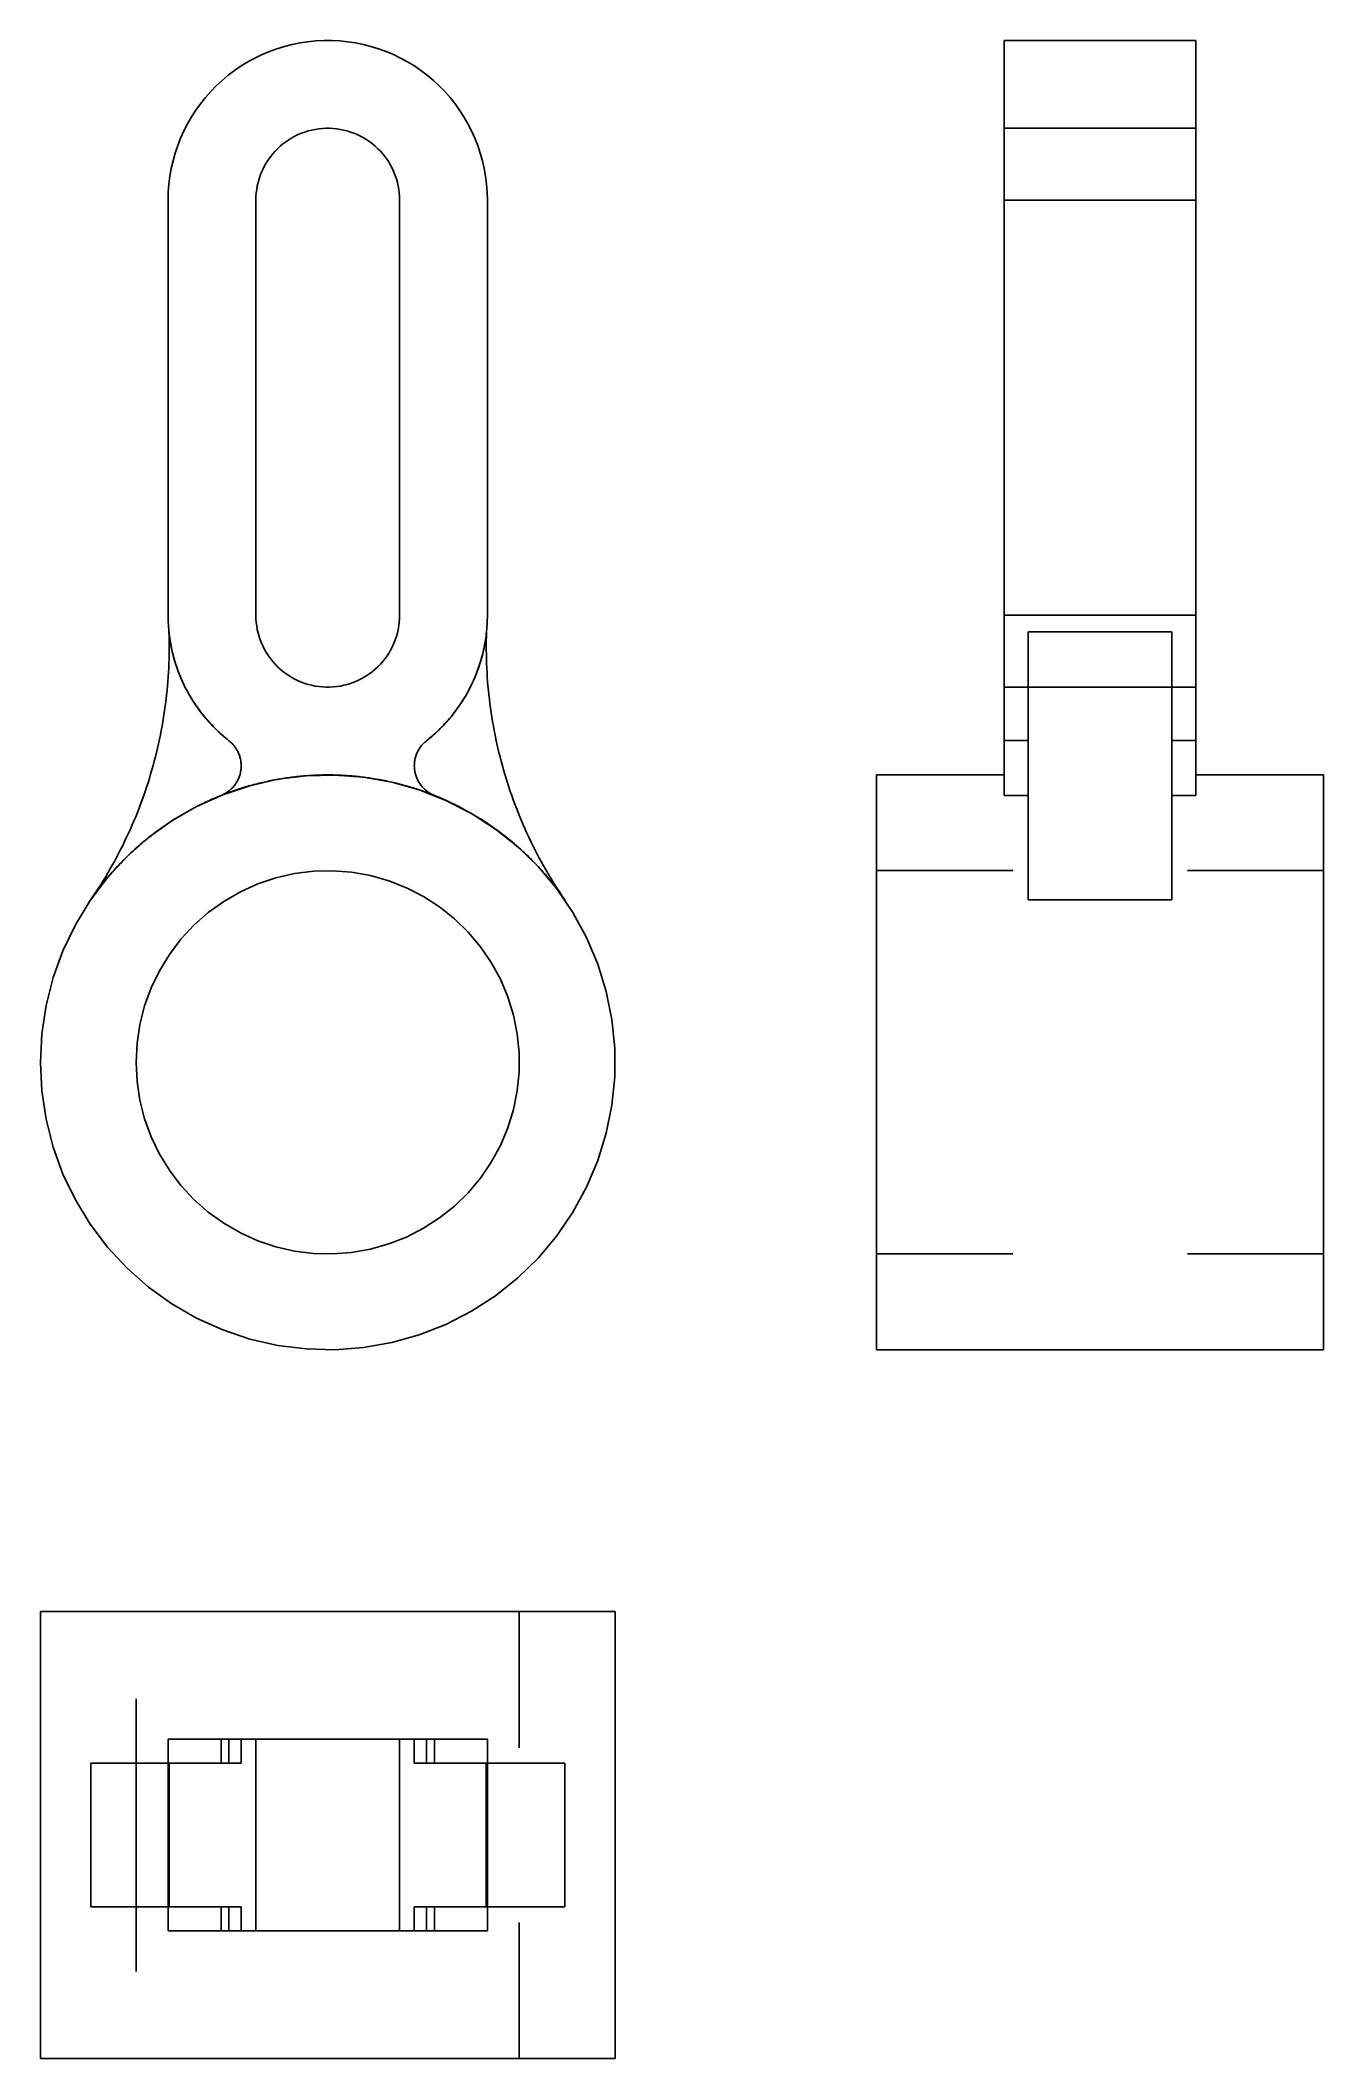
# Model space of a CAD drawing. Extents: x 0 to 0.94, y 0 to 1.48.
import ezdxf

# ---------------------------------------------------------------- set-up
doc = ezdxf.new("R2010")
doc.units = 0
doc.linetypes.add('HIDDEN', pattern=[0.048047, 0.032047, -0.016])
for name, color, linetype in [('FRONT', 7, 'CONTINUOUS'), ('FRONT_HID', 7, 'HIDDEN'), ('LEFT', 7, 'CONTINUOUS'), ('LEFT_HID', 7, 'HIDDEN'), ('TOP', 7, 'CONTINUOUS'), ('TOP_HID', 7, 'HIDDEN')]:
    doc.layers.add(name, color=color, linetype=linetype)

msp = doc.modelspace()

# ---------------------------------------------------------------- linework, layer by layer
at = {"layer": 'FRONT'}
for p, q in [((0.157475, 1.468279), (0.152344, 1.465484)), ((0.16274, 1.470814), (0.157475, 1.468279)), ((0.168124, 1.473084), (0.16274, 1.470814)), ((0.173615, 1.475082), (0.168124, 1.473084)), ((0.179198, 1.476804), (0.173615, 1.475082)), ((0.184861, 1.478246), (0.179198, 1.476804)), ((0.190588, 1.479404), (0.184861, 1.478246)), ((0.196366, 1.480275), (0.190588, 1.479404)), ((0.20218, 1.480857), (0.196366, 1.480275)), ((0.208016, 1.481148), (0.20218, 1.480857)), ((0.213859, 1.481148), (0.208016, 1.481148)), ((0.219695, 1.480857), (0.213859, 1.481148)), ((0.225509, 1.480275), (0.219695, 1.480857)), ((0.231287, 1.479404), (0.225509, 1.480275)), ((0.237014, 1.478246), (0.231287, 1.479404)), ((0.242677, 1.476804), (0.237014, 1.478246)), ((0.24826, 1.475082), (0.242677, 1.476804)), ((0.253751, 1.473084), (0.24826, 1.475082)), ((0.259135, 1.470814), (0.253751, 1.473084)), ((0.2644, 1.468279), (0.259135, 1.470814)), ((0.269531, 1.465484), (0.2644, 1.468279)), ((0.133396, 1.451862), (0.129113, 1.447888)), ((0.137872, 1.455618), (0.133396, 1.451862)), ((0.14253, 1.459146), (0.137872, 1.455618)), ((0.147358, 1.462437), (0.14253, 1.459146)), ((0.152344, 1.465484), (0.147358, 1.462437)), ((0.274517, 1.462437), (0.269531, 1.465484)), ((0.279345, 1.459146), (0.274517, 1.462437)), ((0.284003, 1.455618), (0.279345, 1.459146)), ((0.288479, 1.451862), (0.284003, 1.455618)), ((0.292762, 1.447888), (0.288479, 1.451862)), ((0.121167, 1.439324), (0.117524, 1.434755)), ((0.125033, 1.443705), (0.121167, 1.439324)), ((0.129113, 1.447888), (0.125033, 1.443705)), ((0.296842, 1.443705), (0.292762, 1.447888)), ((0.300708, 1.439324), (0.296842, 1.443705)), ((0.304351, 1.434755), (0.300708, 1.439324)), ((0.110942, 1.425103), (0.108021, 1.420042)), ((0.114113, 1.430011), (0.110942, 1.425103)), ((0.117524, 1.434755), (0.114113, 1.430011)), ((0.307762, 1.430011), (0.304351, 1.434755)), ((0.310933, 1.425103), (0.307762, 1.430011)), ((0.313854, 1.420042), (0.310933, 1.425103)), ((0.102952, 1.409517), (0.100817, 1.404077)), ((0.105355, 1.414843), (0.102952, 1.409517)), ((0.108021, 1.420042), (0.105355, 1.414843)), ((0.182327, 1.408295), (0.180154, 1.406814)), ((0.18457, 1.409666), (0.182327, 1.408295)), ((0.18688, 1.410924), (0.18457, 1.409666)), ((0.189249, 1.412065), (0.18688, 1.410924)), ((0.191671, 1.413086), (0.189249, 1.412065)), ((0.194142, 1.413985), (0.191671, 1.413086)), ((0.196655, 1.41476), (0.194142, 1.413985)), ((0.199203, 1.415409), (0.196655, 1.41476)), ((0.20178, 1.41593), (0.199203, 1.415409)), ((0.20438, 1.416322), (0.20178, 1.41593)), ((0.206997, 1.416584), (0.20438, 1.416322)), ((0.209623, 1.416715), (0.206997, 1.416584)), ((0.212252, 1.416715), (0.209623, 1.416715)), ((0.214878, 1.416584), (0.212252, 1.416715)), ((0.217495, 1.416322), (0.214878, 1.416584)), ((0.220095, 1.41593), (0.217495, 1.416322)), ((0.222672, 1.415409), (0.220095, 1.41593)), ((0.22522, 1.41476), (0.222672, 1.415409)), ((0.227733, 1.413985), (0.22522, 1.41476)), ((0.230204, 1.413086), (0.227733, 1.413985)), ((0.232626, 1.412065), (0.230204, 1.413086)), ((0.234995, 1.410924), (0.232626, 1.412065)), ((0.237305, 1.409666), (0.234995, 1.410924)), ((0.239548, 1.408295), (0.237305, 1.409666)), ((0.241721, 1.406814), (0.239548, 1.408295)), ((0.31652, 1.414843), (0.313854, 1.420042)), ((0.318923, 1.409517), (0.31652, 1.414843)), ((0.321058, 1.404077), (0.318923, 1.409517)), ((0.097374, 1.392914), (0.096074, 1.387217)), ((0.098956, 1.398539), (0.097374, 1.392914)), ((0.100817, 1.404077), (0.098956, 1.398539)), ((0.167366, 1.393703), (0.16594, 1.391494)), ((0.168901, 1.395838), (0.167366, 1.393703)), ((0.170541, 1.397894), (0.168901, 1.395838)), ((0.17228, 1.399865), (0.170541, 1.397894)), ((0.174116, 1.401748), (0.17228, 1.399865)), ((0.176044, 1.403536), (0.174116, 1.401748)), ((0.178058, 1.405226), (0.176044, 1.403536)), ((0.180154, 1.406814), (0.178058, 1.405226)), ((0.243817, 1.405226), (0.241721, 1.406814)), ((0.245831, 1.403536), (0.243817, 1.405226)), ((0.247759, 1.401748), (0.245831, 1.403536)), ((0.249595, 1.399865), (0.247759, 1.401748)), ((0.251334, 1.397894), (0.249595, 1.399865)), ((0.252974, 1.395838), (0.251334, 1.397894)), ((0.254509, 1.393703), (0.252974, 1.395838)), ((0.255935, 1.391494), (0.254509, 1.393703)), ((0.322919, 1.398539), (0.321058, 1.404077)), ((0.324501, 1.392914), (0.322919, 1.398539)), ((0.325801, 1.387217), (0.324501, 1.392914)), ((0.095059, 1.381463), (0.094332, 1.375665)), ((0.096074, 1.387217), (0.095059, 1.381463)), ((0.160546, 1.379541), (0.159834, 1.37701)), ((0.161383, 1.382033), (0.160546, 1.379541)), ((0.162344, 1.384481), (0.161383, 1.382033)), ((0.163425, 1.386878), (0.162344, 1.384481)), ((0.164625, 1.389217), (0.163425, 1.386878)), ((0.16594, 1.391494), (0.164625, 1.389217)), ((0.25725, 1.389217), (0.255935, 1.391494)), ((0.25845, 1.386878), (0.25725, 1.389217)), ((0.259531, 1.384481), (0.25845, 1.386878)), ((0.260492, 1.382033), (0.259531, 1.384481)), ((0.261329, 1.379541), (0.260492, 1.382033)), ((0.262041, 1.37701), (0.261329, 1.379541)), ((0.326816, 1.381463), (0.325801, 1.387217)), ((0.327543, 1.375665), (0.326816, 1.381463)), ((0.093896, 1.369838), (0.09375, 1.363997)), ((0.09375, 1.363997), (0.09375, 1.059309)), ((0.094332, 1.375665), (0.093896, 1.369838)), ((0.158269, 1.366626), (0.158203, 1.363997)), ((0.158203, 1.363997), (0.158203, 1.059309)), ((0.158465, 1.369248), (0.158269, 1.366626)), ((0.158792, 1.371857), (0.158465, 1.369248)), ((0.159249, 1.374446), (0.158792, 1.371857)), ((0.159834, 1.37701), (0.159249, 1.374446)), ((0.262626, 1.374446), (0.262041, 1.37701)), ((0.263083, 1.371857), (0.262626, 1.374446)), ((0.26341, 1.369248), (0.263083, 1.371857)), ((0.263606, 1.366626), (0.26341, 1.369248)), ((0.263672, 1.363997), (0.263606, 1.366626)), ((0.263672, 1.059309), (0.263672, 1.363997)), ((0.327979, 1.369838), (0.327543, 1.375665)), ((0.328125, 1.363997), (0.327979, 1.369838)), ((0.328125, 1.059309), (0.328125, 1.363997)), ((0.09375, 1.059309), (0.093762, 1.057628)), ((0.093762, 1.057628), (0.093798, 1.055947)), ((0.093798, 1.055947), (0.093859, 1.054267)), ((0.093859, 1.054267), (0.093943, 1.052588)), ((0.093943, 1.052588), (0.094051, 1.05091)), ((0.158203, 1.059309), (0.158269, 1.056681)), ((0.158269, 1.056681), (0.158465, 1.054059)), ((0.158465, 1.054059), (0.158792, 1.05145)), ((0.263083, 1.05145), (0.26341, 1.054059)), ((0.26341, 1.054059), (0.263606, 1.056681)), ((0.263606, 1.056681), (0.263672, 1.059309)), ((0.327824, 1.05091), (0.327932, 1.052588)), ((0.327932, 1.052588), (0.328016, 1.054267)), ((0.328016, 1.054267), (0.328077, 1.055947)), ((0.328077, 1.055947), (0.328113, 1.057628)), ((0.328113, 1.057628), (0.328125, 1.059309)), ((0.094051, 1.05091), (0.094184, 1.049234)), ((0.094184, 1.049234), (0.09434, 1.04756)), ((0.09434, 1.04756), (0.094521, 1.045889)), ((0.094384, 1.047138), (0.094478, 1.043833)), ((0.094478, 1.043833), (0.094538, 1.040528)), ((0.094521, 1.045889), (0.094726, 1.04422)), ((0.094538, 1.040528), (0.094566, 1.037221)), ((0.094566, 1.037221), (0.09456, 1.033915)), ((0.094726, 1.04422), (0.094954, 1.042554)), ((0.094954, 1.042554), (0.095206, 1.040892)), ((0.095206, 1.040892), (0.095482, 1.039234)), ((0.095482, 1.039234), (0.095782, 1.037579)), ((0.095782, 1.037579), (0.096106, 1.03593)), ((0.158792, 1.05145), (0.159249, 1.04886)), ((0.159249, 1.04886), (0.159834, 1.046297)), ((0.159834, 1.046297), (0.160546, 1.043766)), ((0.160546, 1.043766), (0.161383, 1.041273)), ((0.161383, 1.041273), (0.162344, 1.038826)), ((0.162344, 1.038826), (0.163425, 1.036429)), ((0.25845, 1.036429), (0.259531, 1.038826)), ((0.259531, 1.038826), (0.260492, 1.041273)), ((0.260492, 1.041273), (0.261329, 1.043766)), ((0.261329, 1.043766), (0.262041, 1.046297)), ((0.262041, 1.046297), (0.262626, 1.04886)), ((0.262626, 1.04886), (0.263083, 1.05145)), ((0.325769, 1.03593), (0.326093, 1.037579)), ((0.326093, 1.037579), (0.326393, 1.039234)), ((0.326393, 1.039234), (0.326669, 1.040892)), ((0.326669, 1.040892), (0.326921, 1.042554)), ((0.326921, 1.042554), (0.327149, 1.04422)), ((0.327149, 1.04422), (0.327354, 1.045889)), ((0.327309, 1.037221), (0.327337, 1.040528)), ((0.327315, 1.033915), (0.327309, 1.037221)), ((0.327337, 1.040528), (0.327397, 1.043833)), ((0.327354, 1.045889), (0.327535, 1.04756)), ((0.327397, 1.043833), (0.327491, 1.047138)), ((0.327535, 1.04756), (0.327691, 1.049234)), ((0.327691, 1.049234), (0.327824, 1.05091)), ((0.094342, 1.023999), (0.094203, 1.020696)), ((0.094448, 1.027304), (0.094342, 1.023999)), ((0.09452, 1.030609), (0.094448, 1.027304)), ((0.09456, 1.033915), (0.09452, 1.030609)), ((0.096106, 1.03593), (0.096453, 1.034285)), ((0.096453, 1.034285), (0.096824, 1.032645)), ((0.096824, 1.032645), (0.097218, 1.03101)), ((0.097218, 1.03101), (0.097636, 1.029382)), ((0.097636, 1.029382), (0.098077, 1.027759)), ((0.098077, 1.027759), (0.098541, 1.026144)), ((0.098541, 1.026144), (0.099029, 1.024535)), ((0.099029, 1.024535), (0.099539, 1.022933)), ((0.099539, 1.022933), (0.100072, 1.021338)), ((0.163425, 1.036429), (0.164625, 1.034089)), ((0.164625, 1.034089), (0.16594, 1.031812)), ((0.16594, 1.031812), (0.167366, 1.029603)), ((0.167366, 1.029603), (0.168901, 1.027468)), ((0.168901, 1.027468), (0.170541, 1.025412)), ((0.170541, 1.025412), (0.17228, 1.023441)), ((0.17228, 1.023441), (0.174116, 1.021559)), ((0.247759, 1.021559), (0.249595, 1.023441)), ((0.249595, 1.023441), (0.251334, 1.025412)), ((0.251334, 1.025412), (0.252974, 1.027468)), ((0.252974, 1.027468), (0.254509, 1.029603)), ((0.254509, 1.029603), (0.255935, 1.031812)), ((0.255935, 1.031812), (0.25725, 1.034089)), ((0.25725, 1.034089), (0.25845, 1.036429)), ((0.321803, 1.021338), (0.322336, 1.022933)), ((0.322336, 1.022933), (0.322846, 1.024535)), ((0.322846, 1.024535), (0.323334, 1.026144)), ((0.323334, 1.026144), (0.323798, 1.027759)), ((0.323798, 1.027759), (0.324239, 1.029382)), ((0.324239, 1.029382), (0.324657, 1.03101)), ((0.324657, 1.03101), (0.325051, 1.032645)), ((0.325051, 1.032645), (0.325422, 1.034285)), ((0.325422, 1.034285), (0.325769, 1.03593)), ((0.327355, 1.030609), (0.327315, 1.033915)), ((0.327427, 1.027304), (0.327355, 1.030609)), ((0.327533, 1.023999), (0.327427, 1.027304)), ((0.327672, 1.020696), (0.327533, 1.023999)), ((0.093313, 1.007501), (0.093008, 1.004209)), ((0.093585, 1.010796), (0.093313, 1.007501)), ((0.093824, 1.014094), (0.093585, 1.010796)), ((0.09403, 1.017394), (0.093824, 1.014094)), ((0.094203, 1.020696), (0.09403, 1.017394)), ((0.100072, 1.021338), (0.100628, 1.019752)), ((0.100628, 1.019752), (0.101207, 1.018173)), ((0.101207, 1.018173), (0.101809, 1.016603)), ((0.101809, 1.016603), (0.102433, 1.015042)), ((0.102433, 1.015042), (0.103079, 1.01349)), ((0.103079, 1.01349), (0.103747, 1.011947)), ((0.103747, 1.011947), (0.104438, 1.010414)), ((0.104438, 1.010414), (0.10515, 1.008891)), ((0.10515, 1.008891), (0.105884, 1.007379)), ((0.105884, 1.007379), (0.10664, 1.005877)), ((0.174116, 1.021559), (0.176044, 1.01977)), ((0.176044, 1.01977), (0.178058, 1.01808)), ((0.178058, 1.01808), (0.180154, 1.016492)), ((0.180154, 1.016492), (0.182327, 1.015011)), ((0.182327, 1.015011), (0.18457, 1.01364)), ((0.18457, 1.01364), (0.18688, 1.012383)), ((0.18688, 1.012383), (0.189249, 1.011242)), ((0.189249, 1.011242), (0.191671, 1.01022)), ((0.191671, 1.01022), (0.194142, 1.009321)), ((0.194142, 1.009321), (0.196655, 1.008546)), ((0.196655, 1.008546), (0.199203, 1.007897)), ((0.199203, 1.007897), (0.20178, 1.007376)), ((0.20178, 1.007376), (0.20438, 1.006984)), ((0.217495, 1.006984), (0.220095, 1.007376)), ((0.220095, 1.007376), (0.222672, 1.007897)), ((0.222672, 1.007897), (0.22522, 1.008546)), ((0.22522, 1.008546), (0.227733, 1.009321)), ((0.227733, 1.009321), (0.230204, 1.01022)), ((0.230204, 1.01022), (0.232626, 1.011242)), ((0.232626, 1.011242), (0.234995, 1.012383)), ((0.234995, 1.012383), (0.237305, 1.01364)), ((0.237305, 1.01364), (0.239548, 1.015011)), ((0.239548, 1.015011), (0.241721, 1.016492)), ((0.241721, 1.016492), (0.243817, 1.01808)), ((0.243817, 1.01808), (0.245831, 1.01977)), ((0.245831, 1.01977), (0.247759, 1.021559)), ((0.315235, 1.005877), (0.315991, 1.007379)), ((0.315991, 1.007379), (0.316725, 1.008891)), ((0.316725, 1.008891), (0.317437, 1.010414)), ((0.317437, 1.010414), (0.318128, 1.011947)), ((0.318128, 1.011947), (0.318796, 1.01349)), ((0.318796, 1.01349), (0.319442, 1.015042)), ((0.319442, 1.015042), (0.320066, 1.016603)), ((0.320066, 1.016603), (0.320668, 1.018173)), ((0.320668, 1.018173), (0.321247, 1.019752)), ((0.321247, 1.019752), (0.321803, 1.021338)), ((0.327845, 1.017394), (0.327672, 1.020696)), ((0.328051, 1.014094), (0.327845, 1.017394)), ((0.32829, 1.010796), (0.328051, 1.014094)), ((0.328562, 1.007501), (0.32829, 1.010796)), ((0.328867, 1.004209), (0.328562, 1.007501)), ((0.091893, 0.994354), (0.091455, 0.991077)), ((0.092297, 0.997635), (0.091893, 0.994354)), ((0.092669, 1.00092), (0.092297, 0.997635)), ((0.093008, 1.004209), (0.092669, 1.00092)), ((0.10664, 1.005877), (0.107418, 1.004386)), ((0.107418, 1.004386), (0.108216, 1.002907)), ((0.108216, 1.002907), (0.109036, 1.001439)), ((0.109036, 1.001439), (0.109877, 0.999983)), ((0.109877, 0.999983), (0.110738, 0.998539)), ((0.110738, 0.998539), (0.11162, 0.997108)), ((0.11162, 0.997108), (0.112523, 0.99569)), ((0.112523, 0.99569), (0.113446, 0.994284)), ((0.113446, 0.994284), (0.114389, 0.992892)), ((0.114389, 0.992892), (0.115351, 0.991514)), ((0.20438, 1.006984), (0.206997, 1.006723)), ((0.206997, 1.006723), (0.209623, 1.006591)), ((0.209623, 1.006591), (0.212252, 1.006591)), ((0.212252, 1.006591), (0.214878, 1.006723)), ((0.214878, 1.006723), (0.217495, 1.006984)), ((0.306524, 0.991514), (0.307486, 0.992892)), ((0.307486, 0.992892), (0.308429, 0.994284)), ((0.308429, 0.994284), (0.309352, 0.99569)), ((0.309352, 0.99569), (0.310255, 0.997108)), ((0.310255, 0.997108), (0.311137, 0.998539)), ((0.311137, 0.998539), (0.311998, 0.999983)), ((0.311998, 0.999983), (0.312839, 1.001439)), ((0.312839, 1.001439), (0.313659, 1.002907)), ((0.313659, 1.002907), (0.314457, 1.004386)), ((0.314457, 1.004386), (0.315235, 1.005877)), ((0.329206, 1.00092), (0.328867, 1.004209)), ((0.329578, 0.997635), (0.329206, 1.00092)), ((0.329982, 0.994354), (0.329578, 0.997635)), ((0.33042, 0.991077), (0.329982, 0.994354)), ((0.089374, 0.978017), (0.088772, 0.974766)), ((0.089944, 0.981274), (0.089374, 0.978017)), ((0.09048, 0.984536), (0.089944, 0.981274)), ((0.090984, 0.987804), (0.09048, 0.984536)), ((0.091455, 0.991077), (0.090984, 0.987804)), ((0.115351, 0.991514), (0.116334, 0.99015)), ((0.116334, 0.99015), (0.117336, 0.9888)), ((0.117336, 0.9888), (0.118357, 0.987464)), ((0.118357, 0.987464), (0.119397, 0.986143)), ((0.119397, 0.986143), (0.120456, 0.984838)), ((0.120456, 0.984838), (0.121534, 0.983547)), ((0.121534, 0.983547), (0.12263, 0.982272)), ((0.12263, 0.982272), (0.123744, 0.981013)), ((0.123744, 0.981013), (0.124877, 0.979771)), ((0.124877, 0.979771), (0.126027, 0.978544)), ((0.126027, 0.978544), (0.127194, 0.977334)), ((0.294681, 0.977334), (0.295848, 0.978544)), ((0.295848, 0.978544), (0.296998, 0.979771)), ((0.296998, 0.979771), (0.298131, 0.981013)), ((0.298131, 0.981013), (0.299245, 0.982272)), ((0.299245, 0.982272), (0.300341, 0.983547)), ((0.300341, 0.983547), (0.301419, 0.984838)), ((0.301419, 0.984838), (0.302478, 0.986143)), ((0.302478, 0.986143), (0.303518, 0.987464)), ((0.303518, 0.987464), (0.304539, 0.9888)), ((0.304539, 0.9888), (0.305541, 0.99015)), ((0.305541, 0.99015), (0.306524, 0.991514)), ((0.330891, 0.987804), (0.33042, 0.991077)), ((0.331395, 0.984536), (0.330891, 0.987804)), ((0.331931, 0.981274), (0.331395, 0.984536)), ((0.332501, 0.978017), (0.331931, 0.981274)), ((0.333103, 0.974766), (0.332501, 0.978017)), ((0.086769, 0.965052), (0.086036, 0.961828)), ((0.087469, 0.968283), (0.086769, 0.965052)), ((0.088137, 0.971521), (0.087469, 0.968283)), ((0.088772, 0.974766), (0.088137, 0.971521)), ((0.127194, 0.977334), (0.128379, 0.976141)), ((0.128379, 0.976141), (0.12958, 0.974965)), ((0.12958, 0.974965), (0.130799, 0.973807)), ((0.130799, 0.973807), (0.132034, 0.972666)), ((0.132034, 0.972666), (0.133285, 0.971543)), ((0.133285, 0.971543), (0.134552, 0.970438)), ((0.134552, 0.970438), (0.135835, 0.969351)), ((0.135835, 0.969351), (0.137133, 0.968283)), ((0.137133, 0.968283), (0.138447, 0.967234)), ((0.138447, 0.967234), (0.139051, 0.966741)), ((0.139051, 0.966741), (0.139638, 0.96623)), ((0.139638, 0.96623), (0.140208, 0.965698)), ((0.140208, 0.965698), (0.14076, 0.965149)), ((0.14076, 0.965149), (0.141294, 0.964581)), ((0.141294, 0.964581), (0.141808, 0.963996)), ((0.141808, 0.963996), (0.142303, 0.963394)), ((0.142303, 0.963394), (0.142777, 0.962776)), ((0.279098, 0.962776), (0.279572, 0.963394)), ((0.279572, 0.963394), (0.280067, 0.963996)), ((0.280067, 0.963996), (0.280581, 0.964581)), ((0.280581, 0.964581), (0.281115, 0.965149)), ((0.281115, 0.965149), (0.281667, 0.965698)), ((0.281667, 0.965698), (0.282237, 0.96623)), ((0.282237, 0.96623), (0.282824, 0.966741)), ((0.282824, 0.966741), (0.283428, 0.967234)), ((0.283428, 0.967234), (0.284742, 0.968283)), ((0.284742, 0.968283), (0.28604, 0.969351)), ((0.28604, 0.969351), (0.287323, 0.970438)), ((0.287323, 0.970438), (0.28859, 0.971543)), ((0.28859, 0.971543), (0.289841, 0.972666)), ((0.289841, 0.972666), (0.291076, 0.973807)), ((0.291076, 0.973807), (0.292295, 0.974965)), ((0.292295, 0.974965), (0.293496, 0.976141)), ((0.293496, 0.976141), (0.294681, 0.977334)), ((0.333738, 0.971521), (0.333103, 0.974766)), ((0.334406, 0.968283), (0.333738, 0.971521)), ((0.335106, 0.965052), (0.334406, 0.968283)), ((0.335839, 0.961828), (0.335106, 0.965052)), ((0.082781, 0.949011), (0.081887, 0.945828)), ((0.083643, 0.952203), (0.082781, 0.949011)), ((0.084473, 0.955403), (0.083643, 0.952203)), ((0.085271, 0.958612), (0.084473, 0.955403)), ((0.086036, 0.961828), (0.085271, 0.958612)), ((0.142777, 0.962776), (0.14323, 0.962142)), ((0.14323, 0.962142), (0.143663, 0.961494)), ((0.143663, 0.961494), (0.144073, 0.960831)), ((0.144073, 0.960831), (0.144461, 0.960156)), ((0.144461, 0.960156), (0.144827, 0.959468)), ((0.144827, 0.959468), (0.145169, 0.958768)), ((0.145169, 0.958768), (0.145488, 0.958057)), ((0.145488, 0.958057), (0.145783, 0.957336)), ((0.145783, 0.957336), (0.146054, 0.956606)), ((0.146054, 0.956606), (0.146301, 0.955867)), ((0.146301, 0.955867), (0.146523, 0.95512)), ((0.146523, 0.95512), (0.14672, 0.954366)), ((0.14672, 0.954366), (0.146892, 0.953606)), ((0.146892, 0.953606), (0.147038, 0.952841)), ((0.147038, 0.952841), (0.147159, 0.952071)), ((0.147159, 0.952071), (0.147254, 0.951298)), ((0.147254, 0.951298), (0.147324, 0.950522)), ((0.147324, 0.950522), (0.147368, 0.949744)), ((0.147377, 0.948186), (0.147343, 0.947407)), ((0.147368, 0.949744), (0.147385, 0.948965)), ((0.147385, 0.948965), (0.147377, 0.948186)), ((0.27449, 0.948965), (0.274507, 0.949744)), ((0.274498, 0.948186), (0.27449, 0.948965)), ((0.274532, 0.947407), (0.274498, 0.948186)), ((0.274507, 0.949744), (0.274551, 0.950522)), ((0.274551, 0.950522), (0.274621, 0.951298)), ((0.274621, 0.951298), (0.274716, 0.952071)), ((0.274716, 0.952071), (0.274837, 0.952841)), ((0.274837, 0.952841), (0.274983, 0.953606)), ((0.274983, 0.953606), (0.275155, 0.954366)), ((0.275155, 0.954366), (0.275352, 0.95512)), ((0.275352, 0.95512), (0.275574, 0.955867)), ((0.275574, 0.955867), (0.275821, 0.956606)), ((0.275821, 0.956606), (0.276092, 0.957336)), ((0.276092, 0.957336), (0.276387, 0.958057)), ((0.276387, 0.958057), (0.276706, 0.958768)), ((0.276706, 0.958768), (0.277048, 0.959468)), ((0.277048, 0.959468), (0.277414, 0.960156)), ((0.277414, 0.960156), (0.277802, 0.960831)), ((0.277802, 0.960831), (0.278212, 0.961494)), ((0.278212, 0.961494), (0.278645, 0.962142)), ((0.278645, 0.962142), (0.279098, 0.962776)), ((0.336604, 0.958612), (0.335839, 0.961828)), ((0.337402, 0.955403), (0.336604, 0.958612)), ((0.338232, 0.952203), (0.337402, 0.955403)), ((0.339094, 0.949011), (0.338232, 0.952203)), ((0.339988, 0.945828), (0.339094, 0.949011)), ((0.077991, 0.93319), (0.076937, 0.930056)), ((0.079013, 0.936335), (0.077991, 0.93319)), ((0.080003, 0.939489), (0.079013, 0.936335)), ((0.080961, 0.942654), (0.080003, 0.939489)), ((0.081887, 0.945828), (0.080961, 0.942654)), ((0.153807, 0.934238), (0.133873, 0.927541)), ((0.141489, 0.933274), (0.140963, 0.9327)), ((0.141996, 0.933866), (0.141489, 0.933274)), ((0.142483, 0.934474), (0.141996, 0.933866)), ((0.14295, 0.935098), (0.142483, 0.934474)), ((0.143395, 0.935737), (0.14295, 0.935098)), ((0.14382, 0.93639), (0.143395, 0.935737)), ((0.144222, 0.937058), (0.14382, 0.93639)), ((0.144601, 0.937738), (0.144222, 0.937058)), ((0.144958, 0.938431), (0.144601, 0.937738)), ((0.145292, 0.939135), (0.144958, 0.938431)), ((0.145602, 0.93985), (0.145292, 0.939135)), ((0.145888, 0.940574), (0.145602, 0.93985)), ((0.14615, 0.941308), (0.145888, 0.940574)), ((0.146387, 0.94205), (0.14615, 0.941308)), ((0.1466, 0.9428), (0.146387, 0.94205)), ((0.146787, 0.943556), (0.1466, 0.9428)), ((0.14695, 0.944318), (0.146787, 0.943556)), ((0.147087, 0.945085), (0.14695, 0.944318)), ((0.147198, 0.945856), (0.147087, 0.945085)), ((0.147284, 0.946631), (0.147198, 0.945856)), ((0.147343, 0.947407), (0.147284, 0.946631)), ((0.174309, 0.938917), (0.153807, 0.934238)), ((0.195174, 0.941532), (0.174309, 0.938917)), ((0.216196, 0.942056), (0.195174, 0.941532)), ((0.237166, 0.940485), (0.216196, 0.942056)), ((0.257876, 0.936833), (0.237166, 0.940485)), ((0.278118, 0.931138), (0.257876, 0.936833)), ((0.274591, 0.946631), (0.274532, 0.947407)), ((0.274677, 0.945856), (0.274591, 0.946631)), ((0.274788, 0.945085), (0.274677, 0.945856)), ((0.274925, 0.944318), (0.274788, 0.945085)), ((0.275088, 0.943556), (0.274925, 0.944318)), ((0.275275, 0.9428), (0.275088, 0.943556)), ((0.275488, 0.94205), (0.275275, 0.9428)), ((0.275725, 0.941308), (0.275488, 0.94205)), ((0.275987, 0.940574), (0.275725, 0.941308)), ((0.276273, 0.93985), (0.275987, 0.940574)), ((0.276583, 0.939135), (0.276273, 0.93985)), ((0.276917, 0.938431), (0.276583, 0.939135)), ((0.277274, 0.937738), (0.276917, 0.938431)), ((0.277653, 0.937058), (0.277274, 0.937738)), ((0.278055, 0.93639), (0.277653, 0.937058)), ((0.27848, 0.935737), (0.278055, 0.93639)), ((0.278925, 0.935098), (0.27848, 0.935737)), ((0.279392, 0.934474), (0.278925, 0.935098)), ((0.279879, 0.933866), (0.279392, 0.934474)), ((0.280386, 0.933274), (0.279879, 0.933866)), ((0.280912, 0.9327), (0.280386, 0.933274)), ((0.340914, 0.942654), (0.339988, 0.945828)), ((0.341872, 0.939489), (0.340914, 0.942654)), ((0.342862, 0.936335), (0.341872, 0.939489)), ((0.343884, 0.93319), (0.342862, 0.936335)), ((0.344938, 0.930056), (0.343884, 0.93319)), ((0.073589, 0.92072), (0.07241, 0.917631)), ((0.074736, 0.923821), (0.073589, 0.92072)), ((0.075853, 0.926933), (0.074736, 0.923821)), ((0.076937, 0.930056), (0.075853, 0.926933)), ((0.114706, 0.918892), (0.096494, 0.908377)), ((0.133873, 0.927541), (0.114706, 0.918892)), ((0.133366, 0.927356), (0.132647, 0.927055)), ((0.134074, 0.927681), (0.133366, 0.927356)), ((0.134771, 0.928029), (0.134074, 0.927681)), ((0.135456, 0.9284), (0.134771, 0.928029)), ((0.136128, 0.928794), (0.135456, 0.9284)), ((0.136787, 0.92921), (0.136128, 0.928794)), ((0.137432, 0.929648), (0.136787, 0.92921)), ((0.138062, 0.930106), (0.137432, 0.929648)), ((0.138676, 0.930586), (0.138062, 0.930106)), ((0.139274, 0.931085), (0.138676, 0.930586)), ((0.139854, 0.931605), (0.139274, 0.931085)), ((0.140418, 0.932143), (0.139854, 0.931605)), ((0.140963, 0.9327), (0.140418, 0.932143)), ((0.297693, 0.923455), (0.278118, 0.931138)), ((0.281457, 0.932143), (0.280912, 0.9327)), ((0.282021, 0.931605), (0.281457, 0.932143)), ((0.282601, 0.931085), (0.282021, 0.931605)), ((0.283199, 0.930586), (0.282601, 0.931085)), ((0.283813, 0.930106), (0.283199, 0.930586)), ((0.284443, 0.929648), (0.283813, 0.930106)), ((0.285088, 0.92921), (0.284443, 0.929648)), ((0.285747, 0.928794), (0.285088, 0.92921)), ((0.286419, 0.9284), (0.285747, 0.928794)), ((0.287104, 0.928029), (0.286419, 0.9284)), ((0.287801, 0.927681), (0.287104, 0.928029)), ((0.288509, 0.927356), (0.287801, 0.927681)), ((0.289228, 0.927055), (0.288509, 0.927356)), ((0.316406, 0.913862), (0.297693, 0.923455)), ((0.346022, 0.926933), (0.344938, 0.930056)), ((0.347139, 0.923821), (0.346022, 0.926933)), ((0.348286, 0.92072), (0.347139, 0.923821)), ((0.349465, 0.917631), (0.348286, 0.92072)), ((0.067385, 0.905399), (0.066052, 0.902373)), ((0.068687, 0.908438), (0.067385, 0.905399)), ((0.069959, 0.91149), (0.068687, 0.908438)), ((0.0712, 0.914554), (0.069959, 0.91149)), ((0.07241, 0.917631), (0.0712, 0.914554)), ((0.096494, 0.908377), (0.07942, 0.896102)), ((0.334071, 0.902453), (0.316406, 0.913862)), ((0.350675, 0.914554), (0.349465, 0.917631)), ((0.351916, 0.91149), (0.350675, 0.914554)), ((0.353188, 0.908438), (0.351916, 0.91149)), ((0.35449, 0.905399), (0.353188, 0.908438)), ((0.355823, 0.902373), (0.35449, 0.905399)), ((0.060418, 0.890409), (0.058934, 0.887455)), ((0.061872, 0.893379), (0.060418, 0.890409)), ((0.063295, 0.896363), (0.061872, 0.893379)), ((0.064689, 0.899361), (0.063295, 0.896363)), ((0.07942, 0.896102), (0.063653, 0.882188)), ((0.066052, 0.902373), (0.064689, 0.899361)), ((0.350512, 0.889341), (0.334071, 0.902453)), ((0.365566, 0.874658), (0.350512, 0.889341)), ((0.357186, 0.899361), (0.355823, 0.902373)), ((0.35858, 0.896363), (0.357186, 0.899361)), ((0.360003, 0.893379), (0.35858, 0.896363)), ((0.361457, 0.890409), (0.360003, 0.893379)), ((0.362941, 0.887455), (0.361457, 0.890409)), ((0.063653, 0.882188), (0.04935, 0.866772)), ((0.052705, 0.87579), (0.051074, 0.872913)), ((0.054306, 0.878682), (0.052705, 0.87579)), ((0.055878, 0.881591), (0.054306, 0.878682)), ((0.057421, 0.884515), (0.055878, 0.881591)), ((0.058934, 0.887455), (0.057421, 0.884515)), ((0.364454, 0.884515), (0.362941, 0.887455)), ((0.365997, 0.881591), (0.364454, 0.884515)), ((0.379083, 0.858549), (0.365566, 0.874658)), ((0.367569, 0.878682), (0.365997, 0.881591)), ((0.36917, 0.87579), (0.367569, 0.878682)), ((0.370801, 0.872913), (0.36917, 0.87579)), ((0.04935, 0.866772), (0.036653, 0.85001)), ((0.044265, 0.861577), (0.042492, 0.858787)), ((0.04601, 0.864385), (0.044265, 0.861577)), ((0.047727, 0.867211), (0.04601, 0.864385)), ((0.049415, 0.870054), (0.047727, 0.867211)), ((0.051074, 0.872913), (0.049415, 0.870054)), ((0.159561, 0.862089), (0.146783, 0.856323)), ((0.172851, 0.866553), (0.159561, 0.862089)), ((0.186518, 0.869673), (0.172851, 0.866553)), ((0.200429, 0.871416), (0.186518, 0.869673)), ((0.214443, 0.871766), (0.200429, 0.871416)), ((0.228423, 0.870718), (0.214443, 0.871766)), ((0.24223, 0.868284), (0.228423, 0.870718)), ((0.255725, 0.864487), (0.24223, 0.868284)), ((0.268775, 0.859365), (0.255725, 0.864487)), ((0.28125, 0.852969), (0.268775, 0.859365)), ((0.37246, 0.870054), (0.370801, 0.872913)), ((0.374148, 0.867211), (0.37246, 0.870054)), ((0.375865, 0.864385), (0.374148, 0.867211)), ((0.37761, 0.861577), (0.375865, 0.864385)), ((0.379383, 0.858787), (0.37761, 0.861577)), ((0.036653, 0.85001), (0.025688, 0.832066)), ((0.038861, 0.85326), (0.037005, 0.850524)), ((0.040691, 0.856014), (0.038861, 0.85326)), ((0.042492, 0.858787), (0.040691, 0.856014)), ((0.134642, 0.849313), (0.123259, 0.841129)), ((0.146783, 0.856323), (0.134642, 0.849313)), ((0.293026, 0.845363), (0.28125, 0.852969)), ((0.303987, 0.836622), (0.293026, 0.845363)), ((0.390929, 0.841175), (0.379083, 0.858549)), ((0.381184, 0.856014), (0.379383, 0.858787)), ((0.383014, 0.85326), (0.381184, 0.856014)), ((0.38487, 0.850524), (0.383014, 0.85326)), ((0.025688, 0.832066), (0.016564, 0.81312)), ((0.112748, 0.831853), (0.103213, 0.821576)), ((0.123259, 0.841129), (0.112748, 0.831853)), ((0.314023, 0.826834), (0.303987, 0.836622)), ((0.400986, 0.822707), (0.390929, 0.841175)), ((0.103213, 0.821576), (0.094748, 0.810401)), ((0.323034, 0.816094), (0.314023, 0.826834)), ((0.330932, 0.804511), (0.323034, 0.816094)), ((0.409154, 0.803329), (0.400986, 0.822707)), ((0.016564, 0.81312), (0.009371, 0.793359)), ((0.094748, 0.810401), (0.087438, 0.798439)), ((0.337636, 0.792199), (0.330932, 0.804511)), ((0.415352, 0.783235), (0.409154, 0.803329)), ((0.009371, 0.793359), (0.004182, 0.772981)), ((0.081355, 0.785808), (0.07656, 0.772634)), ((0.087438, 0.798439), (0.081355, 0.785808)), ((0.343082, 0.779281), (0.337636, 0.792199)), ((0.004182, 0.772981), (0.001048, 0.752187)), ((0.07656, 0.772634), (0.073101, 0.759049)), ((0.347214, 0.765885), (0.343082, 0.779281)), ((0.419519, 0.762623), (0.415352, 0.783235)), ((0.073101, 0.759049), (0.071011, 0.745186)), ((0.349992, 0.752144), (0.347214, 0.765885)), ((0.421613, 0.741699), (0.419519, 0.762623)), ((0.001048, 0.752187), (0, 0.731184)), ((0.071011, 0.745186), (0.070312, 0.731184)), ((0.351388, 0.738194), (0.349992, 0.752144)), ((0.421613, 0.72067), (0.421613, 0.741699)), ((0, 0.731184), (0.001048, 0.710182)), ((0.070312, 0.731184), (0.071011, 0.717183)), ((0.351388, 0.724175), (0.351388, 0.738194)), ((0.071011, 0.717183), (0.073101, 0.70332)), ((0.349992, 0.710225), (0.351388, 0.724175)), ((0.419519, 0.699746), (0.421613, 0.72067)), ((0.001048, 0.710182), (0.004182, 0.689388)), ((0.073101, 0.70332), (0.07656, 0.689734)), ((0.343082, 0.683088), (0.347214, 0.696484)), ((0.347214, 0.696484), (0.349992, 0.710225)), ((0.415352, 0.679134), (0.419519, 0.699746)), ((0.004182, 0.689388), (0.009371, 0.66901)), ((0.07656, 0.689734), (0.081355, 0.676561)), ((0.337636, 0.67017), (0.343082, 0.683088)), ((0.009371, 0.66901), (0.016564, 0.649249)), ((0.081355, 0.676561), (0.087438, 0.66393)), ((0.330932, 0.657858), (0.337636, 0.67017)), ((0.409154, 0.65904), (0.415352, 0.679134)), ((0.087438, 0.66393), (0.094748, 0.651968)), ((0.094748, 0.651968), (0.103213, 0.640792)), ((0.323034, 0.646274), (0.330932, 0.657858)), ((0.400986, 0.639662), (0.409154, 0.65904)), ((0.016564, 0.649249), (0.025688, 0.630303)), ((0.103213, 0.640792), (0.112748, 0.630516)), ((0.314023, 0.635535), (0.323034, 0.646274)), ((0.390929, 0.621194), (0.400986, 0.639662)), ((0.025688, 0.630303), (0.036653, 0.612359)), ((0.112748, 0.630516), (0.123259, 0.621239)), ((0.293026, 0.617006), (0.303987, 0.625746)), ((0.303987, 0.625746), (0.314023, 0.635535)), ((0.036653, 0.612359), (0.04935, 0.595596)), ((0.123259, 0.621239), (0.134642, 0.613056)), ((0.134642, 0.613056), (0.146783, 0.606046)), ((0.268775, 0.603004), (0.28125, 0.6094)), ((0.28125, 0.6094), (0.293026, 0.617006)), ((0.379083, 0.603819), (0.390929, 0.621194)), ((0.04935, 0.595596), (0.063653, 0.580181)), ((0.146783, 0.606046), (0.159561, 0.60028)), ((0.159561, 0.60028), (0.172851, 0.595815)), ((0.172851, 0.595815), (0.186518, 0.592696)), ((0.186518, 0.592696), (0.200429, 0.590953)), ((0.228423, 0.591651), (0.24223, 0.594085)), ((0.24223, 0.594085), (0.255725, 0.597882)), ((0.255725, 0.597882), (0.268775, 0.603004)), ((0.365566, 0.58771), (0.379083, 0.603819)), ((0.063653, 0.580181), (0.07942, 0.566267)), ((0.200429, 0.590953), (0.214443, 0.590603)), ((0.214443, 0.590603), (0.228423, 0.591651)), ((0.350512, 0.573027), (0.365566, 0.58771)), ((0.07942, 0.566267), (0.096494, 0.553991)), ((0.334071, 0.559916), (0.350512, 0.573027)), ((0.096494, 0.553991), (0.114706, 0.543477)), ((0.297693, 0.538914), (0.316406, 0.548507)), ((0.316406, 0.548507), (0.334071, 0.559916)), ((0.114706, 0.543477), (0.133873, 0.534828)), ((0.133873, 0.534828), (0.153807, 0.528131)), ((0.278118, 0.531231), (0.297693, 0.538914)), ((0.153807, 0.528131), (0.174309, 0.523452)), ((0.174309, 0.523452), (0.195174, 0.520837)), ((0.195174, 0.520837), (0.216196, 0.520313)), ((0.216196, 0.520313), (0.237166, 0.521884)), ((0.237166, 0.521884), (0.257876, 0.525536)), ((0.257876, 0.525536), (0.278118, 0.531231))]:
    msp.add_line(p, q, dxfattribs=at)
at = {"layer": 'FRONT_HID', "linetype": 'HIDDEN'}
for p, q in [((0.093896, 1.369838), (0.09375, 1.363997)), ((0.328125, 1.363997), (0.327979, 1.369838)), ((0.09375, 1.059309), (0.093762, 1.057628)), ((0.328113, 1.057628), (0.328125, 1.059309)), ((0.094548, 1.045659), (0.094384, 1.047138)), ((0.094548, 1.045659), (0.094384, 1.047138)), ((0.09473, 1.044183), (0.094548, 1.045659)), ((0.09473, 1.044183), (0.094548, 1.045659)), ((0.094932, 1.042709), (0.09473, 1.044183)), ((0.094932, 1.042709), (0.09473, 1.044183)), ((0.095152, 1.041238), (0.094932, 1.042709)), ((0.095152, 1.041238), (0.094932, 1.042709)), ((0.095391, 1.039769), (0.095152, 1.041238)), ((0.095391, 1.039769), (0.095152, 1.041238)), ((0.095648, 1.038304), (0.095391, 1.039769)), ((0.095648, 1.038304), (0.095391, 1.039769)), ((0.095924, 1.036842), (0.095648, 1.038304)), ((0.095924, 1.036842), (0.095648, 1.038304)), ((0.326227, 1.038304), (0.325951, 1.036842)), ((0.326227, 1.038304), (0.325951, 1.036842)), ((0.326484, 1.039769), (0.326227, 1.038304)), ((0.326484, 1.039769), (0.326227, 1.038304)), ((0.326723, 1.041238), (0.326484, 1.039769)), ((0.326723, 1.041238), (0.326484, 1.039769)), ((0.326943, 1.042709), (0.326723, 1.041238)), ((0.326943, 1.042709), (0.326723, 1.041238)), ((0.327145, 1.044183), (0.326943, 1.042709)), ((0.327145, 1.044183), (0.326943, 1.042709)), ((0.327327, 1.045659), (0.327145, 1.044183)), ((0.327327, 1.045659), (0.327145, 1.044183)), ((0.327491, 1.047138), (0.327327, 1.045659)), ((0.327491, 1.047138), (0.327327, 1.045659)), ((0.096218, 1.035384), (0.095924, 1.036842)), ((0.096218, 1.035384), (0.095924, 1.036842)), ((0.096531, 1.033929), (0.096218, 1.035384)), ((0.096531, 1.033929), (0.096218, 1.035384)), ((0.096863, 1.032479), (0.096531, 1.033929)), ((0.096863, 1.032479), (0.096531, 1.033929)), ((0.097213, 1.031033), (0.096863, 1.032479)), ((0.097213, 1.031033), (0.096863, 1.032479)), ((0.097581, 1.029592), (0.097213, 1.031033)), ((0.097581, 1.029592), (0.097213, 1.031033)), ((0.097967, 1.028155), (0.097581, 1.029592)), ((0.097967, 1.028155), (0.097581, 1.029592)), ((0.098372, 1.026723), (0.097967, 1.028155)), ((0.098372, 1.026723), (0.097967, 1.028155)), ((0.098794, 1.025297), (0.098372, 1.026723)), ((0.098794, 1.025297), (0.098372, 1.026723)), ((0.099235, 1.023876), (0.098794, 1.025297)), ((0.099235, 1.023876), (0.098794, 1.025297)), ((0.099694, 1.022461), (0.099235, 1.023876)), ((0.099694, 1.022461), (0.099235, 1.023876)), ((0.100171, 1.021052), (0.099694, 1.022461)), ((0.100171, 1.021052), (0.099694, 1.022461)), ((0.322181, 1.022461), (0.321704, 1.021052)), ((0.322181, 1.022461), (0.321704, 1.021052)), ((0.32264, 1.023876), (0.322181, 1.022461)), ((0.32264, 1.023876), (0.322181, 1.022461)), ((0.323081, 1.025297), (0.32264, 1.023876)), ((0.323081, 1.025297), (0.32264, 1.023876)), ((0.323503, 1.026723), (0.323081, 1.025297)), ((0.323503, 1.026723), (0.323081, 1.025297)), ((0.323908, 1.028155), (0.323503, 1.026723)), ((0.323908, 1.028155), (0.323503, 1.026723)), ((0.324294, 1.029592), (0.323908, 1.028155)), ((0.324294, 1.029592), (0.323908, 1.028155)), ((0.324662, 1.031033), (0.324294, 1.029592)), ((0.324662, 1.031033), (0.324294, 1.029592)), ((0.325012, 1.032479), (0.324662, 1.031033)), ((0.325012, 1.032479), (0.324662, 1.031033)), ((0.325344, 1.033929), (0.325012, 1.032479)), ((0.325344, 1.033929), (0.325012, 1.032479)), ((0.325657, 1.035384), (0.325344, 1.033929)), ((0.325657, 1.035384), (0.325344, 1.033929)), ((0.325951, 1.036842), (0.325657, 1.035384)), ((0.325951, 1.036842), (0.325657, 1.035384)), ((0.100665, 1.019648), (0.100171, 1.021052)), ((0.100665, 1.019648), (0.100171, 1.021052)), ((0.101178, 1.018252), (0.100665, 1.019648)), ((0.101178, 1.018252), (0.100665, 1.019648)), ((0.101708, 1.016862), (0.101178, 1.018252)), ((0.101708, 1.016862), (0.101178, 1.018252)), ((0.102256, 1.015478), (0.101708, 1.016862)), ((0.102256, 1.015478), (0.101708, 1.016862)), ((0.102821, 1.014102), (0.102256, 1.015478)), ((0.102821, 1.014102), (0.102256, 1.015478)), ((0.103403, 1.012733), (0.102821, 1.014102)), ((0.103403, 1.012733), (0.102821, 1.014102)), ((0.104003, 1.011372), (0.103403, 1.012733)), ((0.104003, 1.011372), (0.103403, 1.012733)), ((0.104621, 1.010018), (0.104003, 1.011372)), ((0.104621, 1.010018), (0.104003, 1.011372)), ((0.105255, 1.008673), (0.104621, 1.010018)), ((0.105255, 1.008673), (0.104621, 1.010018)), ((0.105906, 1.007335), (0.105255, 1.008673)), ((0.105906, 1.007335), (0.105255, 1.008673)), ((0.106574, 1.006006), (0.105906, 1.007335)), ((0.106574, 1.006006), (0.105906, 1.007335)), ((0.315969, 1.007335), (0.315301, 1.006006)), ((0.315969, 1.007335), (0.315301, 1.006006)), ((0.31662, 1.008673), (0.315969, 1.007335)), ((0.31662, 1.008673), (0.315969, 1.007335)), ((0.317254, 1.010018), (0.31662, 1.008673)), ((0.317254, 1.010018), (0.31662, 1.008673)), ((0.317872, 1.011372), (0.317254, 1.010018)), ((0.317872, 1.011372), (0.317254, 1.010018)), ((0.318472, 1.012733), (0.317872, 1.011372)), ((0.318472, 1.012733), (0.317872, 1.011372)), ((0.319054, 1.014102), (0.318472, 1.012733)), ((0.319054, 1.014102), (0.318472, 1.012733)), ((0.319619, 1.015478), (0.319054, 1.014102)), ((0.319619, 1.015478), (0.319054, 1.014102)), ((0.320167, 1.016862), (0.319619, 1.015478)), ((0.320167, 1.016862), (0.319619, 1.015478)), ((0.320697, 1.018252), (0.320167, 1.016862)), ((0.320697, 1.018252), (0.320167, 1.016862)), ((0.32121, 1.019648), (0.320697, 1.018252)), ((0.32121, 1.019648), (0.320697, 1.018252)), ((0.321704, 1.021052), (0.32121, 1.019648)), ((0.321704, 1.021052), (0.32121, 1.019648)), ((0.10726, 1.004685), (0.106574, 1.006006)), ((0.10726, 1.004685), (0.106574, 1.006006)), ((0.107961, 1.003374), (0.10726, 1.004685)), ((0.107961, 1.003374), (0.10726, 1.004685)), ((0.10868, 1.002071), (0.107961, 1.003374)), ((0.10868, 1.002071), (0.107961, 1.003374)), ((0.109415, 1.000777), (0.10868, 1.002071)), ((0.109415, 1.000777), (0.10868, 1.002071)), ((0.110166, 0.999493), (0.109415, 1.000777)), ((0.110166, 0.999493), (0.109415, 1.000777)), ((0.110933, 0.998219), (0.110166, 0.999493)), ((0.110933, 0.998219), (0.110166, 0.999493)), ((0.111717, 0.996954), (0.110933, 0.998219)), ((0.111717, 0.996954), (0.110933, 0.998219)), ((0.112517, 0.995699), (0.111717, 0.996954)), ((0.112517, 0.995699), (0.111717, 0.996954)), ((0.113332, 0.994455), (0.112517, 0.995699)), ((0.113332, 0.994455), (0.112517, 0.995699)), ((0.114163, 0.993221), (0.113332, 0.994455)), ((0.114163, 0.993221), (0.113332, 0.994455)), ((0.11501, 0.991998), (0.114163, 0.993221)), ((0.11501, 0.991998), (0.114163, 0.993221)), ((0.307712, 0.993221), (0.306865, 0.991998)), ((0.307712, 0.993221), (0.306865, 0.991998)), ((0.308543, 0.994455), (0.307712, 0.993221)), ((0.308543, 0.994455), (0.307712, 0.993221)), ((0.309358, 0.995699), (0.308543, 0.994455)), ((0.309358, 0.995699), (0.308543, 0.994455)), ((0.310158, 0.996954), (0.309358, 0.995699)), ((0.310158, 0.996954), (0.309358, 0.995699)), ((0.310942, 0.998219), (0.310158, 0.996954)), ((0.310942, 0.998219), (0.310158, 0.996954)), ((0.311709, 0.999493), (0.310942, 0.998219)), ((0.311709, 0.999493), (0.310942, 0.998219)), ((0.31246, 1.000777), (0.311709, 0.999493)), ((0.31246, 1.000777), (0.311709, 0.999493)), ((0.313195, 1.002071), (0.31246, 1.000777)), ((0.313195, 1.002071), (0.31246, 1.000777)), ((0.313914, 1.003374), (0.313195, 1.002071)), ((0.313914, 1.003374), (0.313195, 1.002071)), ((0.314615, 1.004685), (0.313914, 1.003374)), ((0.314615, 1.004685), (0.313914, 1.003374)), ((0.315301, 1.006006), (0.314615, 1.004685)), ((0.315301, 1.006006), (0.314615, 1.004685)), ((0.115872, 0.990786), (0.11501, 0.991998)), ((0.115872, 0.990786), (0.11501, 0.991998)), ((0.11675, 0.989584), (0.115872, 0.990786)), ((0.11675, 0.989584), (0.115872, 0.990786)), ((0.117643, 0.988394), (0.11675, 0.989584)), ((0.117643, 0.988394), (0.11675, 0.989584)), ((0.11855, 0.987216), (0.117643, 0.988394)), ((0.11855, 0.987216), (0.117643, 0.988394)), ((0.119473, 0.986049), (0.11855, 0.987216)), ((0.119473, 0.986049), (0.11855, 0.987216)), ((0.12041, 0.984893), (0.119473, 0.986049)), ((0.12041, 0.984893), (0.119473, 0.986049)), ((0.121362, 0.98375), (0.12041, 0.984893)), ((0.121362, 0.98375), (0.12041, 0.984893)), ((0.122329, 0.982619), (0.121362, 0.98375)), ((0.122329, 0.982619), (0.121362, 0.98375)), ((0.12331, 0.9815), (0.122329, 0.982619)), ((0.12331, 0.9815), (0.122329, 0.982619)), ((0.124304, 0.980394), (0.12331, 0.9815)), ((0.124304, 0.980394), (0.12331, 0.9815)), ((0.125313, 0.979301), (0.124304, 0.980394)), ((0.125313, 0.979301), (0.124304, 0.980394)), ((0.126336, 0.97822), (0.125313, 0.979301)), ((0.126336, 0.97822), (0.125313, 0.979301)), ((0.127372, 0.977153), (0.126336, 0.97822)), ((0.127372, 0.977153), (0.126336, 0.97822)), ((0.295539, 0.97822), (0.294503, 0.977153)), ((0.295539, 0.97822), (0.294503, 0.977153)), ((0.296562, 0.979301), (0.295539, 0.97822)), ((0.296562, 0.979301), (0.295539, 0.97822)), ((0.297571, 0.980394), (0.296562, 0.979301)), ((0.297571, 0.980394), (0.296562, 0.979301)), ((0.298565, 0.9815), (0.297571, 0.980394)), ((0.298565, 0.9815), (0.297571, 0.980394)), ((0.299546, 0.982619), (0.298565, 0.9815)), ((0.299546, 0.982619), (0.298565, 0.9815)), ((0.300513, 0.98375), (0.299546, 0.982619)), ((0.300513, 0.98375), (0.299546, 0.982619)), ((0.301465, 0.984893), (0.300513, 0.98375)), ((0.301465, 0.984893), (0.300513, 0.98375)), ((0.302402, 0.986049), (0.301465, 0.984893)), ((0.302402, 0.986049), (0.301465, 0.984893)), ((0.303325, 0.987216), (0.302402, 0.986049)), ((0.303325, 0.987216), (0.302402, 0.986049)), ((0.304232, 0.988394), (0.303325, 0.987216)), ((0.304232, 0.988394), (0.303325, 0.987216)), ((0.305125, 0.989584), (0.304232, 0.988394)), ((0.305125, 0.989584), (0.304232, 0.988394)), ((0.306003, 0.990786), (0.305125, 0.989584)), ((0.306003, 0.990786), (0.305125, 0.989584)), ((0.306865, 0.991998), (0.306003, 0.990786)), ((0.306865, 0.991998), (0.306003, 0.990786)), ((0.128422, 0.976099), (0.127372, 0.977153)), ((0.128422, 0.976099), (0.127372, 0.977153)), ((0.129485, 0.975058), (0.128422, 0.976099)), ((0.129485, 0.975058), (0.128422, 0.976099)), ((0.130561, 0.97403), (0.129485, 0.975058)), ((0.130561, 0.97403), (0.129485, 0.975058)), ((0.13165, 0.973017), (0.130561, 0.97403)), ((0.13165, 0.973017), (0.130561, 0.97403)), ((0.132752, 0.972017), (0.13165, 0.973017)), ((0.132752, 0.972017), (0.13165, 0.973017)), ((0.133866, 0.971032), (0.132752, 0.972017)), ((0.133866, 0.971032), (0.132752, 0.972017)), ((0.134993, 0.970061), (0.133866, 0.971032)), ((0.134993, 0.970061), (0.133866, 0.971032)), ((0.136132, 0.969104), (0.134993, 0.970061)), ((0.136132, 0.969104), (0.134993, 0.970061)), ((0.137283, 0.968161), (0.136132, 0.969104)), ((0.137283, 0.968161), (0.136132, 0.969104)), ((0.138447, 0.967234), (0.137283, 0.968161)), ((0.138447, 0.967234), (0.137283, 0.968161)), ((0.284592, 0.968161), (0.283428, 0.967234)), ((0.284592, 0.968161), (0.283428, 0.967234)), ((0.285743, 0.969104), (0.284592, 0.968161)), ((0.285743, 0.969104), (0.284592, 0.968161)), ((0.286882, 0.970061), (0.285743, 0.969104)), ((0.286882, 0.970061), (0.285743, 0.969104)), ((0.288009, 0.971032), (0.286882, 0.970061)), ((0.288009, 0.971032), (0.286882, 0.970061)), ((0.289123, 0.972017), (0.288009, 0.971032)), ((0.289123, 0.972017), (0.288009, 0.971032)), ((0.290225, 0.973017), (0.289123, 0.972017)), ((0.290225, 0.973017), (0.289123, 0.972017)), ((0.291314, 0.97403), (0.290225, 0.973017)), ((0.291314, 0.97403), (0.290225, 0.973017)), ((0.29239, 0.975058), (0.291314, 0.97403)), ((0.29239, 0.975058), (0.291314, 0.97403)), ((0.293453, 0.976099), (0.29239, 0.975058)), ((0.293453, 0.976099), (0.29239, 0.975058)), ((0.294503, 0.977153), (0.293453, 0.976099)), ((0.294503, 0.977153), (0.293453, 0.976099)), ((0.149458, 0.932964), (0.150677, 0.933331)), ((0.149458, 0.932964), (0.150677, 0.933331)), ((0.150677, 0.933331), (0.151898, 0.933691)), ((0.150677, 0.933331), (0.151898, 0.933691)), ((0.151898, 0.933691), (0.153122, 0.934044)), ((0.151898, 0.933691), (0.153122, 0.934044)), ((0.153122, 0.934044), (0.154347, 0.934389)), ((0.153122, 0.934044), (0.154347, 0.934389)), ((0.154347, 0.934389), (0.155575, 0.934727)), ((0.154347, 0.934389), (0.155575, 0.934727)), ((0.155575, 0.934727), (0.156804, 0.935057)), ((0.155575, 0.934727), (0.156804, 0.935057)), ((0.156804, 0.935057), (0.158036, 0.93538)), ((0.156804, 0.935057), (0.158036, 0.93538)), ((0.158036, 0.93538), (0.159269, 0.935696)), ((0.158036, 0.93538), (0.159269, 0.935696)), ((0.159269, 0.935696), (0.160504, 0.936004)), ((0.159269, 0.935696), (0.160504, 0.936004)), ((0.160504, 0.936004), (0.161741, 0.936305)), ((0.160504, 0.936004), (0.161741, 0.936305)), ((0.161741, 0.936305), (0.16298, 0.936598)), ((0.161741, 0.936305), (0.16298, 0.936598)), ((0.16298, 0.936598), (0.164221, 0.936884)), ((0.16298, 0.936598), (0.164221, 0.936884)), ((0.164221, 0.936884), (0.165463, 0.937162)), ((0.164221, 0.936884), (0.165463, 0.937162)), ((0.165463, 0.937162), (0.166708, 0.937433)), ((0.165463, 0.937162), (0.166708, 0.937433)), ((0.166708, 0.937433), (0.167953, 0.937696)), ((0.166708, 0.937433), (0.167953, 0.937696)), ((0.167953, 0.937696), (0.1692, 0.937952)), ((0.167953, 0.937696), (0.1692, 0.937952)), ((0.1692, 0.937952), (0.170449, 0.9382)), ((0.1692, 0.937952), (0.170449, 0.9382)), ((0.170449, 0.9382), (0.171699, 0.93844)), ((0.170449, 0.9382), (0.171699, 0.93844)), ((0.171699, 0.93844), (0.172951, 0.938673)), ((0.171699, 0.93844), (0.172951, 0.938673)), ((0.172951, 0.938673), (0.174204, 0.938899)), ((0.172951, 0.938673), (0.174204, 0.938899)), ((0.174204, 0.938899), (0.175458, 0.939117)), ((0.174204, 0.938899), (0.175458, 0.939117)), ((0.175458, 0.939117), (0.176714, 0.939327)), ((0.175458, 0.939117), (0.176714, 0.939327)), ((0.176714, 0.939327), (0.177971, 0.93953)), ((0.176714, 0.939327), (0.177971, 0.93953)), ((0.177971, 0.93953), (0.179229, 0.939725)), ((0.177971, 0.93953), (0.179229, 0.939725)), ((0.179229, 0.939725), (0.180488, 0.939913)), ((0.179229, 0.939725), (0.180488, 0.939913)), ((0.180488, 0.939913), (0.181749, 0.940093)), ((0.180488, 0.939913), (0.181749, 0.940093)), ((0.181749, 0.940093), (0.18301, 0.940265)), ((0.181749, 0.940093), (0.18301, 0.940265)), ((0.18301, 0.940265), (0.184273, 0.94043)), ((0.18301, 0.940265), (0.184273, 0.94043)), ((0.184273, 0.94043), (0.185536, 0.940587)), ((0.184273, 0.94043), (0.185536, 0.940587)), ((0.185536, 0.940587), (0.1868, 0.940736)), ((0.185536, 0.940587), (0.1868, 0.940736)), ((0.1868, 0.940736), (0.188066, 0.940878)), ((0.1868, 0.940736), (0.188066, 0.940878)), ((0.188066, 0.940878), (0.189332, 0.941013)), ((0.188066, 0.940878), (0.189332, 0.941013)), ((0.189332, 0.941013), (0.190599, 0.941139)), ((0.189332, 0.941013), (0.190599, 0.941139)), ((0.190599, 0.941139), (0.191866, 0.941258)), ((0.190599, 0.941139), (0.191866, 0.941258)), ((0.191866, 0.941258), (0.193134, 0.941369)), ((0.191866, 0.941258), (0.193134, 0.941369)), ((0.193134, 0.941369), (0.194403, 0.941473)), ((0.193134, 0.941369), (0.194403, 0.941473)), ((0.194403, 0.941473), (0.195673, 0.941569)), ((0.194403, 0.941473), (0.195673, 0.941569)), ((0.195673, 0.941569), (0.196943, 0.941657)), ((0.195673, 0.941569), (0.196943, 0.941657)), ((0.196943, 0.941657), (0.198214, 0.941738)), ((0.196943, 0.941657), (0.198214, 0.941738)), ((0.198214, 0.941738), (0.199485, 0.941811)), ((0.198214, 0.941738), (0.199485, 0.941811)), ((0.199485, 0.941811), (0.200756, 0.941876)), ((0.199485, 0.941811), (0.200756, 0.941876)), ((0.200756, 0.941876), (0.202028, 0.941934)), ((0.200756, 0.941876), (0.202028, 0.941934)), ((0.202028, 0.941934), (0.2033, 0.941984)), ((0.202028, 0.941934), (0.2033, 0.941984)), ((0.2033, 0.941984), (0.204573, 0.942026)), ((0.2033, 0.941984), (0.204573, 0.942026)), ((0.204573, 0.942026), (0.205845, 0.94206)), ((0.204573, 0.942026), (0.205845, 0.94206)), ((0.205845, 0.94206), (0.207118, 0.942087)), ((0.205845, 0.94206), (0.207118, 0.942087)), ((0.207118, 0.942087), (0.208391, 0.942107)), ((0.207118, 0.942087), (0.208391, 0.942107)), ((0.208391, 0.942107), (0.209664, 0.942118)), ((0.208391, 0.942107), (0.209664, 0.942118)), ((0.209664, 0.942118), (0.210938, 0.942122)), ((0.209664, 0.942118), (0.210938, 0.942122)), ((0.210938, 0.942122), (0.212211, 0.942118)), ((0.210938, 0.942122), (0.212211, 0.942118)), ((0.212211, 0.942118), (0.213484, 0.942107)), ((0.212211, 0.942118), (0.213484, 0.942107)), ((0.213484, 0.942107), (0.214757, 0.942087)), ((0.213484, 0.942107), (0.214757, 0.942087)), ((0.214757, 0.942087), (0.21603, 0.94206)), ((0.214757, 0.942087), (0.21603, 0.94206)), ((0.21603, 0.94206), (0.217302, 0.942026)), ((0.21603, 0.94206), (0.217302, 0.942026)), ((0.217302, 0.942026), (0.218575, 0.941984)), ((0.217302, 0.942026), (0.218575, 0.941984)), ((0.218575, 0.941984), (0.219847, 0.941934)), ((0.218575, 0.941984), (0.219847, 0.941934)), ((0.219847, 0.941934), (0.221119, 0.941876)), ((0.219847, 0.941934), (0.221119, 0.941876)), ((0.221119, 0.941876), (0.22239, 0.941811)), ((0.221119, 0.941876), (0.22239, 0.941811)), ((0.22239, 0.941811), (0.223661, 0.941738)), ((0.22239, 0.941811), (0.223661, 0.941738)), ((0.223661, 0.941738), (0.224932, 0.941657)), ((0.223661, 0.941738), (0.224932, 0.941657)), ((0.224932, 0.941657), (0.226202, 0.941569)), ((0.224932, 0.941657), (0.226202, 0.941569)), ((0.226202, 0.941569), (0.227472, 0.941473)), ((0.226202, 0.941569), (0.227472, 0.941473)), ((0.227472, 0.941473), (0.228741, 0.941369)), ((0.227472, 0.941473), (0.228741, 0.941369)), ((0.228741, 0.941369), (0.230009, 0.941258)), ((0.228741, 0.941369), (0.230009, 0.941258)), ((0.230009, 0.941258), (0.231276, 0.941139)), ((0.230009, 0.941258), (0.231276, 0.941139)), ((0.231276, 0.941139), (0.232543, 0.941013)), ((0.231276, 0.941139), (0.232543, 0.941013)), ((0.232543, 0.941013), (0.233809, 0.940878)), ((0.232543, 0.941013), (0.233809, 0.940878)), ((0.233809, 0.940878), (0.235075, 0.940736)), ((0.233809, 0.940878), (0.235075, 0.940736)), ((0.235075, 0.940736), (0.236339, 0.940587)), ((0.235075, 0.940736), (0.236339, 0.940587)), ((0.236339, 0.940587), (0.237602, 0.94043)), ((0.236339, 0.940587), (0.237602, 0.94043)), ((0.237602, 0.94043), (0.238865, 0.940265)), ((0.237602, 0.94043), (0.238865, 0.940265)), ((0.238865, 0.940265), (0.240126, 0.940093)), ((0.238865, 0.940265), (0.240126, 0.940093)), ((0.240126, 0.940093), (0.241387, 0.939913)), ((0.240126, 0.940093), (0.241387, 0.939913)), ((0.241387, 0.939913), (0.242646, 0.939725)), ((0.241387, 0.939913), (0.242646, 0.939725)), ((0.242646, 0.939725), (0.243904, 0.93953)), ((0.242646, 0.939725), (0.243904, 0.93953)), ((0.243904, 0.93953), (0.245161, 0.939327)), ((0.243904, 0.93953), (0.245161, 0.939327)), ((0.245161, 0.939327), (0.246417, 0.939117)), ((0.245161, 0.939327), (0.246417, 0.939117)), ((0.246417, 0.939117), (0.247671, 0.938899)), ((0.246417, 0.939117), (0.247671, 0.938899)), ((0.247671, 0.938899), (0.248924, 0.938673)), ((0.247671, 0.938899), (0.248924, 0.938673)), ((0.248924, 0.938673), (0.250176, 0.93844)), ((0.248924, 0.938673), (0.250176, 0.93844)), ((0.250176, 0.93844), (0.251426, 0.9382)), ((0.250176, 0.93844), (0.251426, 0.9382)), ((0.251426, 0.9382), (0.252675, 0.937952)), ((0.251426, 0.9382), (0.252675, 0.937952)), ((0.252675, 0.937952), (0.253922, 0.937696)), ((0.252675, 0.937952), (0.253922, 0.937696)), ((0.253922, 0.937696), (0.255167, 0.937433)), ((0.253922, 0.937696), (0.255167, 0.937433)), ((0.255167, 0.937433), (0.256412, 0.937162)), ((0.255167, 0.937433), (0.256412, 0.937162)), ((0.256412, 0.937162), (0.257654, 0.936884)), ((0.256412, 0.937162), (0.257654, 0.936884)), ((0.257654, 0.936884), (0.258895, 0.936598)), ((0.257654, 0.936884), (0.258895, 0.936598)), ((0.258895, 0.936598), (0.260134, 0.936305)), ((0.258895, 0.936598), (0.260134, 0.936305)), ((0.260134, 0.936305), (0.261371, 0.936004)), ((0.260134, 0.936305), (0.261371, 0.936004)), ((0.261371, 0.936004), (0.262606, 0.935696)), ((0.261371, 0.936004), (0.262606, 0.935696)), ((0.262606, 0.935696), (0.263839, 0.93538)), ((0.262606, 0.935696), (0.263839, 0.93538)), ((0.263839, 0.93538), (0.265071, 0.935057)), ((0.263839, 0.93538), (0.265071, 0.935057)), ((0.265071, 0.935057), (0.2663, 0.934727)), ((0.265071, 0.935057), (0.2663, 0.934727)), ((0.2663, 0.934727), (0.267528, 0.934389)), ((0.2663, 0.934727), (0.267528, 0.934389)), ((0.267528, 0.934389), (0.268753, 0.934044)), ((0.267528, 0.934389), (0.268753, 0.934044)), ((0.268753, 0.934044), (0.269977, 0.933691)), ((0.268753, 0.934044), (0.269977, 0.933691)), ((0.269977, 0.933691), (0.271198, 0.933331)), ((0.269977, 0.933691), (0.271198, 0.933331)), ((0.271198, 0.933331), (0.272417, 0.932964)), ((0.271198, 0.933331), (0.272417, 0.932964)), ((0.112947, 0.91798), (0.114698, 0.918888)), ((0.112947, 0.91798), (0.114698, 0.918888)), ((0.114698, 0.918888), (0.116457, 0.91978)), ((0.114698, 0.918888), (0.116457, 0.91978)), ((0.116457, 0.91978), (0.118225, 0.920655)), ((0.116457, 0.91978), (0.118225, 0.920655)), ((0.118225, 0.920655), (0.120001, 0.921514)), ((0.118225, 0.920655), (0.120001, 0.921514)), ((0.120001, 0.921514), (0.121785, 0.922356)), ((0.120001, 0.921514), (0.121785, 0.922356)), ((0.121785, 0.922356), (0.123577, 0.923181)), ((0.121785, 0.922356), (0.123577, 0.923181)), ((0.123577, 0.923181), (0.125376, 0.92399)), ((0.123577, 0.923181), (0.125376, 0.92399)), ((0.125376, 0.92399), (0.127183, 0.924782)), ((0.125376, 0.92399), (0.127183, 0.924782)), ((0.127183, 0.924782), (0.128997, 0.925556)), ((0.127183, 0.924782), (0.128997, 0.925556)), ((0.128997, 0.925556), (0.130819, 0.926314)), ((0.128997, 0.925556), (0.130819, 0.926314)), ((0.130819, 0.926314), (0.132647, 0.927055)), ((0.130819, 0.926314), (0.132647, 0.927055)), ((0.132647, 0.927055), (0.133831, 0.927524)), ((0.132647, 0.927055), (0.133831, 0.927524)), ((0.133831, 0.927524), (0.135017, 0.927986)), ((0.133831, 0.927524), (0.135017, 0.927986)), ((0.135017, 0.927986), (0.136207, 0.92844)), ((0.135017, 0.927986), (0.136207, 0.92844)), ((0.136207, 0.92844), (0.137398, 0.928888)), ((0.136207, 0.92844), (0.137398, 0.928888)), ((0.137398, 0.928888), (0.138593, 0.929328)), ((0.137398, 0.928888), (0.138593, 0.929328)), ((0.138593, 0.929328), (0.13979, 0.929761)), ((0.138593, 0.929328), (0.13979, 0.929761)), ((0.13979, 0.929761), (0.14099, 0.930187)), ((0.13979, 0.929761), (0.14099, 0.930187)), ((0.14099, 0.930187), (0.142193, 0.930606)), ((0.14099, 0.930187), (0.142193, 0.930606)), ((0.142193, 0.930606), (0.143397, 0.931017)), ((0.142193, 0.930606), (0.143397, 0.931017)), ((0.143397, 0.931017), (0.144605, 0.931421)), ((0.143397, 0.931017), (0.144605, 0.931421)), ((0.144605, 0.931421), (0.145815, 0.931818)), ((0.144605, 0.931421), (0.145815, 0.931818)), ((0.145815, 0.931818), (0.147027, 0.932207)), ((0.145815, 0.931818), (0.147027, 0.932207)), ((0.147027, 0.932207), (0.148241, 0.932589)), ((0.147027, 0.932207), (0.148241, 0.932589)), ((0.148241, 0.932589), (0.149458, 0.932964)), ((0.148241, 0.932589), (0.149458, 0.932964)), ((0.272417, 0.932964), (0.273634, 0.932589)), ((0.272417, 0.932964), (0.273634, 0.932589)), ((0.273634, 0.932589), (0.274848, 0.932207)), ((0.273634, 0.932589), (0.274848, 0.932207)), ((0.274848, 0.932207), (0.27606, 0.931818)), ((0.274848, 0.932207), (0.27606, 0.931818)), ((0.27606, 0.931818), (0.27727, 0.931421)), ((0.27606, 0.931818), (0.27727, 0.931421)), ((0.27727, 0.931421), (0.278478, 0.931017)), ((0.27727, 0.931421), (0.278478, 0.931017)), ((0.278478, 0.931017), (0.279682, 0.930606)), ((0.278478, 0.931017), (0.279682, 0.930606)), ((0.279682, 0.930606), (0.280885, 0.930187)), ((0.279682, 0.930606), (0.280885, 0.930187)), ((0.280885, 0.930187), (0.282085, 0.929761)), ((0.280885, 0.930187), (0.282085, 0.929761)), ((0.282085, 0.929761), (0.283282, 0.929328)), ((0.282085, 0.929761), (0.283282, 0.929328)), ((0.283282, 0.929328), (0.284477, 0.928888)), ((0.283282, 0.929328), (0.284477, 0.928888)), ((0.284477, 0.928888), (0.285668, 0.92844)), ((0.284477, 0.928888), (0.285668, 0.92844)), ((0.285668, 0.92844), (0.286858, 0.927986)), ((0.285668, 0.92844), (0.286858, 0.927986)), ((0.286858, 0.927986), (0.288044, 0.927524)), ((0.286858, 0.927986), (0.288044, 0.927524)), ((0.288044, 0.927524), (0.289228, 0.927055)), ((0.288044, 0.927524), (0.289228, 0.927055)), ((0.289228, 0.927055), (0.291056, 0.926314)), ((0.289228, 0.927055), (0.291056, 0.926314)), ((0.291056, 0.926314), (0.292878, 0.925556)), ((0.291056, 0.926314), (0.292878, 0.925556)), ((0.292878, 0.925556), (0.294692, 0.924782)), ((0.292878, 0.925556), (0.294692, 0.924782)), ((0.294692, 0.924782), (0.296499, 0.92399)), ((0.294692, 0.924782), (0.296499, 0.92399)), ((0.296499, 0.92399), (0.298298, 0.923181)), ((0.296499, 0.92399), (0.298298, 0.923181)), ((0.298298, 0.923181), (0.30009, 0.922356)), ((0.298298, 0.923181), (0.30009, 0.922356)), ((0.30009, 0.922356), (0.301874, 0.921514)), ((0.30009, 0.922356), (0.301874, 0.921514)), ((0.301874, 0.921514), (0.30365, 0.920655)), ((0.301874, 0.921514), (0.30365, 0.920655)), ((0.30365, 0.920655), (0.305418, 0.91978)), ((0.30365, 0.920655), (0.305418, 0.91978)), ((0.305418, 0.91978), (0.307177, 0.918888)), ((0.305418, 0.91978), (0.307177, 0.918888)), ((0.307177, 0.918888), (0.308928, 0.91798)), ((0.307177, 0.918888), (0.308928, 0.91798)), ((0.087791, 0.902443), (0.089398, 0.903587)), ((0.087791, 0.902443), (0.089398, 0.903587)), ((0.089398, 0.903587), (0.091015, 0.904716)), ((0.089398, 0.903587), (0.091015, 0.904716)), ((0.091015, 0.904716), (0.092644, 0.90583)), ((0.091015, 0.904716), (0.092644, 0.90583)), ((0.092644, 0.90583), (0.094282, 0.906929)), ((0.092644, 0.90583), (0.094282, 0.906929)), ((0.094282, 0.906929), (0.095931, 0.908012)), ((0.094282, 0.906929), (0.095931, 0.908012)), ((0.095931, 0.908012), (0.097589, 0.90908)), ((0.095931, 0.908012), (0.097589, 0.90908)), ((0.097589, 0.90908), (0.099258, 0.910132)), ((0.097589, 0.90908), (0.099258, 0.910132)), ((0.099258, 0.910132), (0.100937, 0.911169)), ((0.099258, 0.910132), (0.100937, 0.911169)), ((0.100937, 0.911169), (0.102625, 0.91219)), ((0.100937, 0.911169), (0.102625, 0.91219)), ((0.102625, 0.91219), (0.104322, 0.913195)), ((0.102625, 0.91219), (0.104322, 0.913195)), ((0.104322, 0.913195), (0.106029, 0.914184)), ((0.104322, 0.913195), (0.106029, 0.914184)), ((0.106029, 0.914184), (0.107745, 0.915157)), ((0.106029, 0.914184), (0.107745, 0.915157)), ((0.107745, 0.915157), (0.10947, 0.916114)), ((0.107745, 0.915157), (0.10947, 0.916114)), ((0.10947, 0.916114), (0.111204, 0.917055)), ((0.10947, 0.916114), (0.111204, 0.917055)), ((0.111204, 0.917055), (0.112947, 0.91798)), ((0.111204, 0.917055), (0.112947, 0.91798)), ((0.308928, 0.91798), (0.310671, 0.917055)), ((0.308928, 0.91798), (0.310671, 0.917055)), ((0.310671, 0.917055), (0.312405, 0.916114)), ((0.310671, 0.917055), (0.312405, 0.916114)), ((0.312405, 0.916114), (0.31413, 0.915157)), ((0.312405, 0.916114), (0.31413, 0.915157)), ((0.31413, 0.915157), (0.315846, 0.914184)), ((0.31413, 0.915157), (0.315846, 0.914184)), ((0.315846, 0.914184), (0.317553, 0.913195)), ((0.315846, 0.914184), (0.317553, 0.913195)), ((0.317553, 0.913195), (0.31925, 0.91219)), ((0.317553, 0.913195), (0.31925, 0.91219)), ((0.31925, 0.91219), (0.320938, 0.911169)), ((0.31925, 0.91219), (0.320938, 0.911169)), ((0.320938, 0.911169), (0.322617, 0.910132)), ((0.320938, 0.911169), (0.322617, 0.910132)), ((0.322617, 0.910132), (0.324286, 0.90908)), ((0.322617, 0.910132), (0.324286, 0.90908)), ((0.324286, 0.90908), (0.325944, 0.908012)), ((0.324286, 0.90908), (0.325944, 0.908012)), ((0.325944, 0.908012), (0.327593, 0.906929)), ((0.325944, 0.908012), (0.327593, 0.906929)), ((0.327593, 0.906929), (0.329231, 0.90583)), ((0.327593, 0.906929), (0.329231, 0.90583)), ((0.329231, 0.90583), (0.33086, 0.904716)), ((0.329231, 0.90583), (0.33086, 0.904716)), ((0.33086, 0.904716), (0.332477, 0.903587)), ((0.33086, 0.904716), (0.332477, 0.903587)), ((0.332477, 0.903587), (0.334084, 0.902443)), ((0.332477, 0.903587), (0.334084, 0.902443)), ((0.069386, 0.887574), (0.070855, 0.888891)), ((0.069386, 0.887574), (0.070855, 0.888891)), ((0.070855, 0.888891), (0.072336, 0.890194)), ((0.070855, 0.888891), (0.072336, 0.890194)), ((0.072336, 0.890194), (0.073829, 0.891484)), ((0.072336, 0.890194), (0.073829, 0.891484)), ((0.073829, 0.891484), (0.075334, 0.892759)), ((0.073829, 0.891484), (0.075334, 0.892759)), ((0.075334, 0.892759), (0.076851, 0.89402)), ((0.075334, 0.892759), (0.076851, 0.89402)), ((0.076851, 0.89402), (0.07838, 0.895267)), ((0.076851, 0.89402), (0.07838, 0.895267)), ((0.07838, 0.895267), (0.07992, 0.896499)), ((0.07838, 0.895267), (0.07992, 0.896499)), ((0.07992, 0.896499), (0.081472, 0.897717)), ((0.07992, 0.896499), (0.081472, 0.897717)), ((0.081472, 0.897717), (0.083035, 0.898921)), ((0.081472, 0.897717), (0.083035, 0.898921)), ((0.083035, 0.898921), (0.084609, 0.90011)), ((0.083035, 0.898921), (0.084609, 0.90011)), ((0.084609, 0.90011), (0.086194, 0.901284)), ((0.084609, 0.90011), (0.086194, 0.901284)), ((0.086194, 0.901284), (0.087791, 0.902443)), ((0.086194, 0.901284), (0.087791, 0.902443)), ((0.334084, 0.902443), (0.335681, 0.901284)), ((0.334084, 0.902443), (0.335681, 0.901284)), ((0.335681, 0.901284), (0.337266, 0.90011)), ((0.335681, 0.901284), (0.337266, 0.90011)), ((0.337266, 0.90011), (0.33884, 0.898921)), ((0.337266, 0.90011), (0.33884, 0.898921)), ((0.33884, 0.898921), (0.340403, 0.897717)), ((0.33884, 0.898921), (0.340403, 0.897717)), ((0.340403, 0.897717), (0.341955, 0.896499)), ((0.340403, 0.897717), (0.341955, 0.896499)), ((0.341955, 0.896499), (0.343495, 0.895267)), ((0.341955, 0.896499), (0.343495, 0.895267)), ((0.343495, 0.895267), (0.345024, 0.89402)), ((0.343495, 0.895267), (0.345024, 0.89402)), ((0.345024, 0.89402), (0.346541, 0.892759)), ((0.345024, 0.89402), (0.346541, 0.892759)), ((0.346541, 0.892759), (0.348046, 0.891484)), ((0.346541, 0.892759), (0.348046, 0.891484)), ((0.348046, 0.891484), (0.349539, 0.890194)), ((0.348046, 0.891484), (0.349539, 0.890194)), ((0.349539, 0.890194), (0.35102, 0.888891)), ((0.349539, 0.890194), (0.35102, 0.888891)), ((0.35102, 0.888891), (0.352489, 0.887574)), ((0.35102, 0.888891), (0.352489, 0.887574)), ((0.0554, 0.873672), (0.056739, 0.87512)), ((0.0554, 0.873672), (0.056739, 0.87512)), ((0.056739, 0.87512), (0.058092, 0.876556)), ((0.056739, 0.87512), (0.058092, 0.876556)), ((0.058092, 0.876556), (0.059458, 0.877979)), ((0.058092, 0.876556), (0.059458, 0.877979)), ((0.059458, 0.877979), (0.060838, 0.879389)), ((0.059458, 0.877979), (0.060838, 0.879389)), ((0.060838, 0.879389), (0.06223, 0.880787)), ((0.060838, 0.879389), (0.06223, 0.880787)), ((0.06223, 0.880787), (0.063636, 0.882171)), ((0.06223, 0.880787), (0.063636, 0.882171)), ((0.063636, 0.882171), (0.065054, 0.883542)), ((0.063636, 0.882171), (0.065054, 0.883542)), ((0.065054, 0.883542), (0.066486, 0.884899)), ((0.065054, 0.883542), (0.066486, 0.884899)), ((0.066486, 0.884899), (0.06793, 0.886244)), ((0.066486, 0.884899), (0.06793, 0.886244)), ((0.06793, 0.886244), (0.069386, 0.887574)), ((0.06793, 0.886244), (0.069386, 0.887574)), ((0.352489, 0.887574), (0.353945, 0.886244)), ((0.352489, 0.887574), (0.353945, 0.886244)), ((0.353945, 0.886244), (0.355389, 0.884899)), ((0.353945, 0.886244), (0.355389, 0.884899)), ((0.355389, 0.884899), (0.356821, 0.883542)), ((0.355389, 0.884899), (0.356821, 0.883542)), ((0.356821, 0.883542), (0.358239, 0.882171)), ((0.356821, 0.883542), (0.358239, 0.882171)), ((0.358239, 0.882171), (0.359645, 0.880787)), ((0.358239, 0.882171), (0.359645, 0.880787)), ((0.359645, 0.880787), (0.361037, 0.879389)), ((0.359645, 0.880787), (0.361037, 0.879389)), ((0.361037, 0.879389), (0.362417, 0.877979)), ((0.361037, 0.879389), (0.362417, 0.877979)), ((0.362417, 0.877979), (0.363783, 0.876556)), ((0.362417, 0.877979), (0.363783, 0.876556)), ((0.363783, 0.876556), (0.365136, 0.87512)), ((0.363783, 0.876556), (0.365136, 0.87512)), ((0.365136, 0.87512), (0.366475, 0.873672)), ((0.365136, 0.87512), (0.366475, 0.873672)), ((0.042773, 0.858524), (0.043971, 0.860091)), ((0.042773, 0.858524), (0.043971, 0.860091)), ((0.043971, 0.860091), (0.045184, 0.861647)), ((0.043971, 0.860091), (0.045184, 0.861647)), ((0.045184, 0.861647), (0.046412, 0.863192)), ((0.045184, 0.861647), (0.046412, 0.863192)), ((0.046412, 0.863192), (0.047653, 0.864724)), ((0.046412, 0.863192), (0.047653, 0.864724)), ((0.047653, 0.864724), (0.048909, 0.866246)), ((0.047653, 0.864724), (0.048909, 0.866246)), ((0.048909, 0.866246), (0.05018, 0.867755)), ((0.048909, 0.866246), (0.05018, 0.867755)), ((0.05018, 0.867755), (0.051464, 0.869252)), ((0.05018, 0.867755), (0.051464, 0.869252)), ((0.051464, 0.869252), (0.052762, 0.870738)), ((0.051464, 0.869252), (0.052762, 0.870738)), ((0.052762, 0.870738), (0.054074, 0.872211)), ((0.052762, 0.870738), (0.054074, 0.872211)), ((0.054074, 0.872211), (0.0554, 0.873672)), ((0.054074, 0.872211), (0.0554, 0.873672)), ((0.28125, 0.852969), (0.268775, 0.859365)), ((0.366475, 0.873672), (0.367801, 0.872211)), ((0.366475, 0.873672), (0.367801, 0.872211)), ((0.367801, 0.872211), (0.369113, 0.870738)), ((0.367801, 0.872211), (0.369113, 0.870738)), ((0.369113, 0.870738), (0.370411, 0.869252)), ((0.369113, 0.870738), (0.370411, 0.869252)), ((0.370411, 0.869252), (0.371695, 0.867755)), ((0.370411, 0.869252), (0.371695, 0.867755)), ((0.371695, 0.867755), (0.372966, 0.866246)), ((0.371695, 0.867755), (0.372966, 0.866246)), ((0.372966, 0.866246), (0.374222, 0.864724)), ((0.372966, 0.866246), (0.374222, 0.864724)), ((0.374222, 0.864724), (0.375463, 0.863192)), ((0.374222, 0.864724), (0.375463, 0.863192)), ((0.375463, 0.863192), (0.376691, 0.861647)), ((0.375463, 0.863192), (0.376691, 0.861647)), ((0.376691, 0.861647), (0.377904, 0.860091)), ((0.376691, 0.861647), (0.377904, 0.860091)), ((0.377904, 0.860091), (0.379102, 0.858524)), ((0.377904, 0.860091), (0.379102, 0.858524)), ((0.037005, 0.850524), (0.038128, 0.852146)), ((0.037005, 0.850524), (0.038128, 0.852146)), ((0.038128, 0.852146), (0.039267, 0.853756)), ((0.038128, 0.852146), (0.039267, 0.853756)), ((0.039267, 0.853756), (0.040421, 0.855357)), ((0.039267, 0.853756), (0.040421, 0.855357)), ((0.040421, 0.855357), (0.04159, 0.856946)), ((0.040421, 0.855357), (0.04159, 0.856946)), ((0.04159, 0.856946), (0.042773, 0.858524)), ((0.04159, 0.856946), (0.042773, 0.858524)), ((0.293026, 0.845363), (0.28125, 0.852969)), ((0.379102, 0.858524), (0.380285, 0.856946)), ((0.379102, 0.858524), (0.380285, 0.856946)), ((0.380285, 0.856946), (0.381454, 0.855357)), ((0.380285, 0.856946), (0.381454, 0.855357)), ((0.381454, 0.855357), (0.382608, 0.853756)), ((0.381454, 0.855357), (0.382608, 0.853756)), ((0.382608, 0.853756), (0.383747, 0.852146)), ((0.382608, 0.853756), (0.383747, 0.852146)), ((0.383747, 0.852146), (0.38487, 0.850524)), ((0.383747, 0.852146), (0.38487, 0.850524)), ((0.001048, 0.752187), (0, 0.731184)), ((0, 0.731184), (0.001048, 0.710182)), ((0.268775, 0.603004), (0.28125, 0.6094)), ((0.28125, 0.6094), (0.293026, 0.617006))]:
    msp.add_line(p, q, dxfattribs=at)
at = {"layer": 'LEFT'}
for p, q in [((0.70755, 1.48125), (0.70755, 1.364063)), ((0.70755, 1.48125), (0.777863, 1.48125)), ((0.848175, 1.48125), (0.777863, 1.48125)), ((0.848175, 1.48125), (0.848175, 1.364063)), ((0.70755, 1.364063), (0.70755, 1.059375)), ((0.777863, 1.364063), (0.70755, 1.364063)), ((0.777863, 1.364063), (0.848175, 1.364063)), ((0.848175, 1.364063), (0.848175, 1.059375)), ((0.70755, 1.059375), (0.70755, 0.967299)), ((0.777863, 1.059375), (0.70755, 1.059375)), ((0.777863, 1.059375), (0.848175, 1.059375)), ((0.848175, 1.059375), (0.848175, 0.967299)), ((0.725128, 1.047204), (0.725128, 0.85059)), ((0.777863, 1.047204), (0.725128, 1.047204)), ((0.777863, 1.047204), (0.830597, 1.047204)), ((0.830597, 1.047204), (0.830597, 0.85059)), ((0.70755, 0.967299), (0.70755, 0.927121)), ((0.725128, 0.967299), (0.70755, 0.967299)), ((0.830597, 0.967299), (0.848175, 0.967299)), ((0.848175, 0.967299), (0.848175, 0.927121)), ((0.6138, 0.942188), (0.6138, 0.73125)), ((0.6138, 0.942188), (0.70755, 0.942188)), ((0.941925, 0.942188), (0.848175, 0.942188)), ((0.941925, 0.942188), (0.941925, 0.73125)), ((0.725128, 0.927121), (0.70755, 0.927121)), ((0.725128, 0.927121), (0.70755, 0.927121)), ((0.830597, 0.927121), (0.848175, 0.927121)), ((0.777863, 0.85059), (0.725128, 0.85059)), ((0.777863, 0.85059), (0.830597, 0.85059)), ((0.6138, 0.73125), (0.6138, 0.520313)), ((0.941925, 0.73125), (0.941925, 0.520313)), ((0.6138, 0.520313), (0.777863, 0.520313)), ((0.941925, 0.520313), (0.777863, 0.520313))]:
    msp.add_line(p, q, dxfattribs=at)
at = {"layer": 'LEFT_HID', "linetype": 'HIDDEN'}
for p, q in [((0.70755, 1.364063), (0.70755, 1.48125)), ((0.848175, 1.364063), (0.848175, 1.48125)), ((0.70755, 1.364063), (0.70755, 1.416797)), ((0.70755, 1.416797), (0.70755, 1.364063)), ((0.70755, 1.416797), (0.777863, 1.416797)), ((0.848175, 1.416797), (0.777863, 1.416797)), ((0.848175, 1.364063), (0.848175, 1.416797)), ((0.848175, 1.416797), (0.848175, 1.364063)), ((0.70755, 0.967299), (0.70755, 1.059375)), ((0.70755, 1.059375), (0.70755, 1.006641)), ((0.70755, 1.006641), (0.70755, 1.059375)), ((0.848175, 0.967299), (0.848175, 1.059375)), ((0.848175, 1.059375), (0.848175, 1.006641)), ((0.848175, 1.006641), (0.848175, 1.059375)), ((0.725128, 1.047204), (0.725128, 0.967299)), ((0.725128, 0.967299), (0.725128, 1.047204)), ((0.830597, 1.047204), (0.830597, 0.967299)), ((0.830597, 0.967299), (0.830597, 1.047204)), ((0.70755, 1.006641), (0.777863, 1.006641)), ((0.848175, 1.006641), (0.777863, 1.006641)), ((0.70755, 0.927121), (0.70755, 0.967299)), ((0.70755, 0.942188), (0.70755, 0.967299)), ((0.70755, 0.967299), (0.70755, 0.942188)), ((0.725128, 0.967299), (0.725128, 0.927121)), ((0.725128, 0.927121), (0.725128, 0.967299)), ((0.830597, 0.967299), (0.830597, 0.927121)), ((0.830597, 0.927121), (0.830597, 0.967299)), ((0.848175, 0.927121), (0.848175, 0.967299)), ((0.848175, 0.942188), (0.848175, 0.967299)), ((0.848175, 0.967299), (0.848175, 0.942188)), ((0.6138, 0.520313), (0.6138, 0.942188)), ((0.70755, 0.927121), (0.70755, 0.942187)), ((0.70755, 0.942187), (0.70755, 0.927121)), ((0.848175, 0.942187), (0.848175, 0.927121)), ((0.848175, 0.927121), (0.848175, 0.942187)), ((0.941925, 0.520313), (0.941925, 0.942188)), ((0.725128, 0.85059), (0.725128, 0.927121)), ((0.725128, 0.927121), (0.725128, 0.85059)), ((0.830597, 0.927121), (0.830597, 0.85059)), ((0.830597, 0.85059), (0.830597, 0.927121)), ((0.6138, 0.590625), (0.6138, 0.871875)), ((0.6138, 0.871875), (0.6138, 0.73125)), ((0.6138, 0.871875), (0.777863, 0.871875)), ((0.941925, 0.871875), (0.777863, 0.871875)), ((0.941925, 0.590625), (0.941925, 0.871875)), ((0.941925, 0.871875), (0.941925, 0.73125)), ((0.6138, 0.73125), (0.6138, 0.590625)), ((0.941925, 0.73125), (0.941925, 0.590625)), ((0.6138, 0.590625), (0.777863, 0.590625)), ((0.941925, 0.590625), (0.777863, 0.590625))]:
    msp.add_line(p, q, dxfattribs=at)
at = {"layer": 'TOP'}
for p, q in [((0, 0.164062), (0, 0.328125)), ((0.421875, 0.328125), (0, 0.328125)), ((0.421875, 0.328125), (0.421875, 0.164063)), ((0.328125, 0.234375), (0.09375, 0.234375)), ((0.09375, 0.164063), (0.09375, 0.234375)), ((0.328125, 0.164063), (0.328125, 0.234375)), ((0.09375, 0.216797), (0.037005, 0.216797)), ((0.037005, 0.164063), (0.037005, 0.216797)), ((0.38487, 0.216797), (0.328125, 0.216797)), ((0.38487, 0.164063), (0.38487, 0.216797)), ((0, 0.164062), (0, 0)), ((0.037005, 0.164063), (0.037005, 0.111328)), ((0.09375, 0.164063), (0.09375, 0.09375)), ((0.328125, 0.164063), (0.328125, 0.09375)), ((0.38487, 0.164063), (0.38487, 0.111328)), ((0.421875, 0), (0.421875, 0.164063)), ((0.09375, 0.111328), (0.037005, 0.111328)), ((0.38487, 0.111328), (0.328125, 0.111328)), ((0.328125, 0.09375), (0.09375, 0.09375)), ((0.421875, 0), (0, 0))]:
    msp.add_line(p, q, dxfattribs=at)
at = {"layer": 'TOP_HID', "linetype": 'HIDDEN'}
for p, q in [((0.070312, 0.328125), (0.351562, 0.328125)), ((0.351562, 0.328125), (0.070312, 0.328125)), ((0.070313, 0.164063), (0.070313, 0.328125)), ((0.351562, 0.328125), (0.351563, 0.164063)), ((0.09375, 0.234375), (0.138447, 0.234375)), ((0.132647, 0.234375), (0.210938, 0.234375)), ((0.147386, 0.234375), (0.132647, 0.234375)), ((0.132647, 0.216797), (0.132647, 0.234375)), ((0.138447, 0.234375), (0.210938, 0.234375)), ((0.138447, 0.234375), (0.147386, 0.234375)), ((0.138447, 0.216797), (0.138447, 0.234375)), ((0.147386, 0.234375), (0.147386, 0.216797)), ((0.158203, 0.234375), (0.263672, 0.234375)), ((0.263672, 0.234375), (0.158203, 0.234375)), ((0.158203, 0.164063), (0.158203, 0.234375)), ((0.158203, 0.164063), (0.158203, 0.234375)), ((0.210938, 0.234375), (0.289228, 0.234375)), ((0.210938, 0.234375), (0.283428, 0.234375)), ((0.263672, 0.164063), (0.263672, 0.234375)), ((0.263672, 0.164063), (0.263672, 0.234375)), ((0.289228, 0.234375), (0.274489, 0.234375)), ((0.274489, 0.234375), (0.283428, 0.234375)), ((0.274489, 0.234375), (0.274489, 0.216797)), ((0.283428, 0.234375), (0.328125, 0.234375)), ((0.283428, 0.216797), (0.283428, 0.234375)), ((0.289228, 0.216797), (0.289228, 0.234375)), ((0.037005, 0.216797), (0.132647, 0.216797)), ((0.094567, 0.216797), (0.09375, 0.216797)), ((0.138447, 0.216797), (0.094384, 0.216797)), ((0.094384, 0.216797), (0.094567, 0.216797)), ((0.094384, 0.164063), (0.094384, 0.216797)), ((0.094567, 0.216797), (0.094567, 0.164063)), ((0.132647, 0.216797), (0.147386, 0.216797)), ((0.147386, 0.216797), (0.138447, 0.216797)), ((0.283428, 0.216797), (0.274489, 0.216797)), ((0.274489, 0.216797), (0.289228, 0.216797)), ((0.327491, 0.216797), (0.283428, 0.216797)), ((0.289228, 0.216797), (0.38487, 0.216797)), ((0.328125, 0.216797), (0.327308, 0.216797)), ((0.327308, 0.216797), (0.327491, 0.216797)), ((0.327308, 0.216797), (0.327308, 0.164063)), ((0.327491, 0.164063), (0.327491, 0.216797)), ((0.070313, 0.164063), (0.070313, 0)), ((0.094384, 0.164063), (0.094384, 0.111328)), ((0.094567, 0.111328), (0.094567, 0.164063)), ((0.158203, 0.164063), (0.158203, 0.09375)), ((0.158203, 0.164063), (0.158203, 0.09375)), ((0.263672, 0.164063), (0.263672, 0.09375)), ((0.263672, 0.164063), (0.263672, 0.09375)), ((0.327308, 0.111328), (0.327308, 0.164063)), ((0.327491, 0.164063), (0.327491, 0.111328)), ((0.351563, 0), (0.351563, 0.164063)), ((0.037005, 0.111328), (0.132647, 0.111328)), ((0.094567, 0.111328), (0.09375, 0.111328)), ((0.138447, 0.111328), (0.094384, 0.111328)), ((0.094384, 0.111328), (0.094567, 0.111328)), ((0.132647, 0.111328), (0.147386, 0.111328)), ((0.132647, 0.111328), (0.132647, 0.09375)), ((0.147386, 0.111328), (0.138447, 0.111328)), ((0.138447, 0.111328), (0.138447, 0.09375)), ((0.147386, 0.09375), (0.147386, 0.111328)), ((0.283428, 0.111328), (0.274489, 0.111328)), ((0.274489, 0.111328), (0.289228, 0.111328)), ((0.274489, 0.09375), (0.274489, 0.111328)), ((0.327491, 0.111328), (0.283428, 0.111328)), ((0.283428, 0.111328), (0.283428, 0.09375)), ((0.289228, 0.111328), (0.38487, 0.111328)), ((0.289228, 0.111328), (0.289228, 0.09375)), ((0.328125, 0.111328), (0.327308, 0.111328)), ((0.327308, 0.111328), (0.327491, 0.111328)), ((0.09375, 0.09375), (0.138447, 0.09375)), ((0.132647, 0.09375), (0.210938, 0.09375)), ((0.147386, 0.09375), (0.132647, 0.09375)), ((0.138447, 0.09375), (0.210938, 0.09375)), ((0.138447, 0.09375), (0.147386, 0.09375)), ((0.158203, 0.09375), (0.263672, 0.09375)), ((0.263672, 0.09375), (0.158203, 0.09375)), ((0.210938, 0.09375), (0.289228, 0.09375)), ((0.210938, 0.09375), (0.283428, 0.09375)), ((0.289228, 0.09375), (0.274489, 0.09375)), ((0.274489, 0.09375), (0.283428, 0.09375)), ((0.283428, 0.09375), (0.328125, 0.09375)), ((0.070313, 0), (0.351563, 0)), ((0.351563, 0), (0.070313, 0))]:
    msp.add_line(p, q, dxfattribs=at)

doc.saveas('drawing.dxf')
